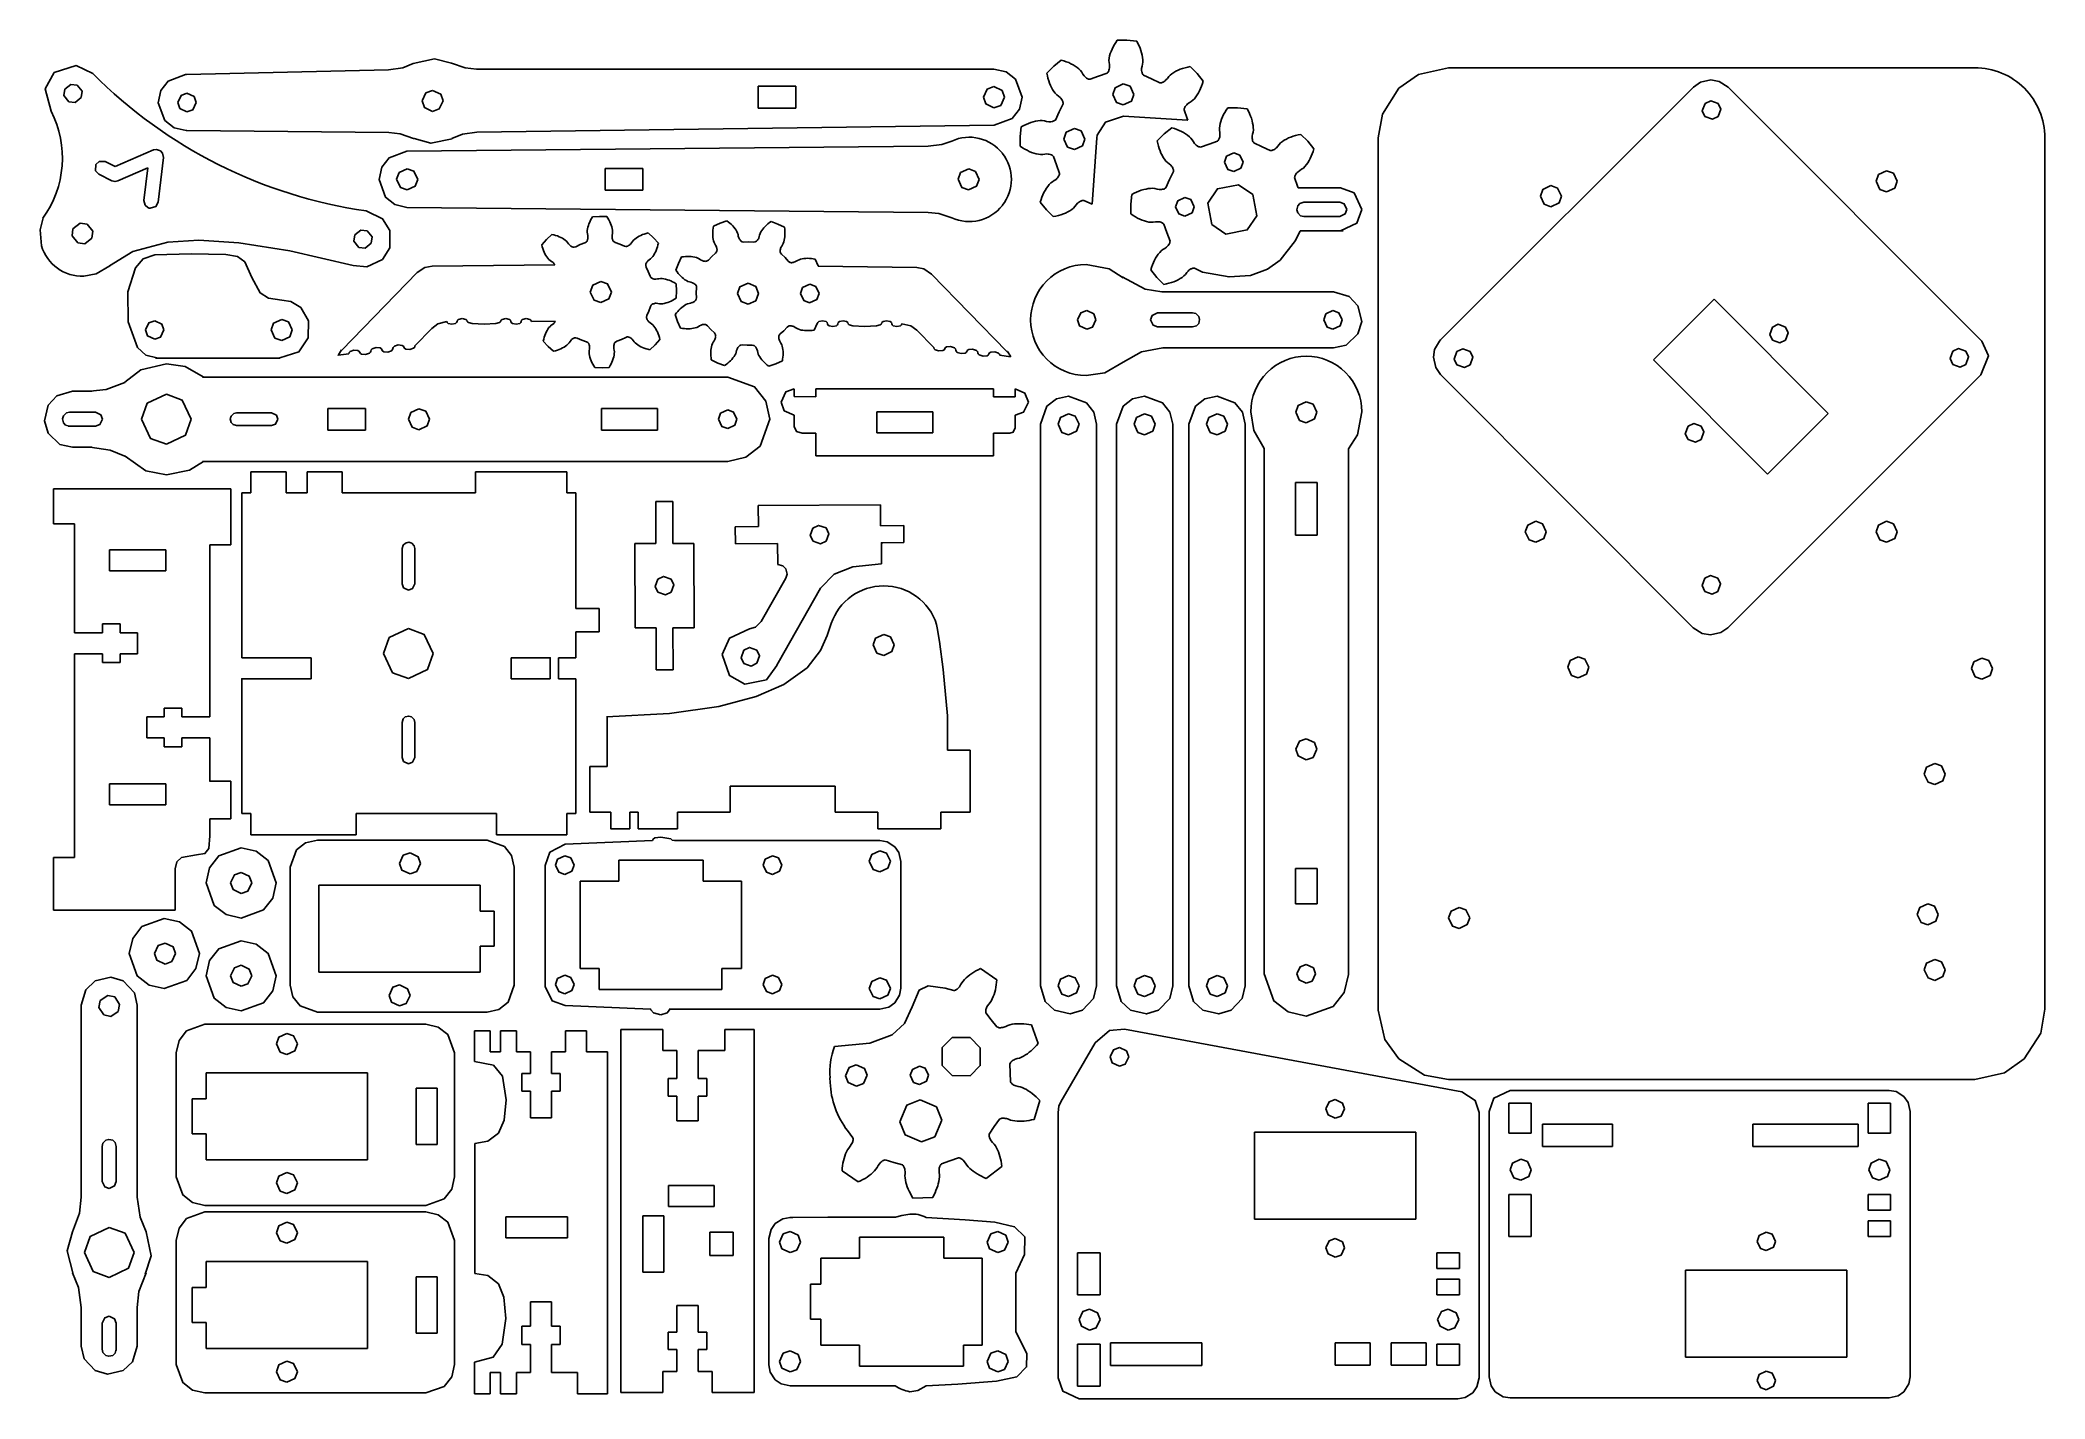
# Model space of a CAD drawing. Header units: millimetres. Extents: x 8 to 293, y 5 to 198.
import ezdxf

# ---------------------------------------------------------------- set-up
doc = ezdxf.new("R2010")
doc.units = ezdxf.units.MM

msp = doc.modelspace()

# ---------------------------------------------------------------- linework, layer by layer
at = {"color": 7, "linetype": 'Continuous'}
for p, q in [((160.4, 197.04), (160.55, 197.36)), ((160.55, 197.36), (160.73, 197.68)), ((160.73, 197.68), (160.92, 198)), ((160.92, 198), (161.14, 198.32)), ((161.14, 198.32), (162.53, 198.32)), ((162.53, 198.32), (163.91, 198.18)), ((163.91, 198.18), (164.09, 197.84)), ((164.09, 197.84), (164.25, 197.5)), ((164.25, 197.5), (164.39, 197.16)), ((164.39, 197.16), (164.51, 196.83)), ((151.1, 193.62), (152.09, 194.6)), ((152.09, 194.6), (153.16, 195.48)), ((153.16, 195.48), (153.53, 195.37)), ((153.53, 195.37), (153.88, 195.24)), ((153.88, 195.24), (154.22, 195.11)), ((154.22, 195.11), (154.54, 194.95)), ((154.54, 194.95), (154.85, 194.79)), ((154.85, 194.79), (155.14, 194.61)), ((155.14, 194.61), (155.42, 194.42)), ((155.42, 194.42), (155.67, 194.21)), ((159.96, 195.44), (159.99, 195.75)), ((159.97, 195.13), (159.96, 195.44)), ((160.02, 194.83), (159.97, 195.13)), ((159.99, 195.75), (160.06, 196.07)), ((160, 194.2), (160.02, 194.36)), ((160.03, 194.52), (160.02, 194.83)), ((160.02, 194.36), (160.03, 194.52)), ((160.06, 196.07), (160.15, 196.39)), ((160.15, 196.39), (160.26, 196.71)), ((160.26, 196.71), (160.4, 197.04)), ((164.51, 196.83), (164.61, 196.49)), ((164.61, 196.49), (164.69, 196.16)), ((164.67, 194.59), (164.62, 194.28)), ((164.62, 194.28), (164.62, 194.13)), ((164.75, 194.89), (164.67, 194.59)), ((164.69, 196.16), (164.75, 195.83)), ((164.75, 195.83), (164.78, 195.51)), ((164.79, 195.19), (164.75, 194.89)), ((164.78, 195.51), (164.79, 195.19)), ((170.46, 194.28), (170.81, 194.38)), ((170.81, 194.38), (171.18, 194.47)), ((171.18, 194.47), (171.55, 194.54)), ((171.55, 194.54), (172.53, 193.56)), ((28.38, 193.43), (28.48, 193.43)), ((28.48, 193.43), (57.29, 194.08)), ((69.83, 194.19), (143.57, 194.19)), ((115.36, 191.74), (109.99, 191.74)), ((109.99, 191.74), (109.99, 188.64)), ((115.36, 188.64), (115.36, 191.74)), ((151.18, 193.25), (151.1, 193.62)), ((151.27, 192.88), (151.18, 193.25)), ((151.37, 192.53), (151.27, 192.88)), ((151.49, 192.19), (151.37, 192.53)), ((151.62, 191.87), (151.49, 192.19)), ((151.77, 191.56), (151.62, 191.87)), ((151.93, 191.27), (151.77, 191.56)), ((155.67, 194.21), (155.9, 193.99)), ((155.9, 193.99), (156.08, 193.75)), ((156.08, 193.75), (156.24, 193.48)), ((156.24, 193.48), (156.42, 193.23)), ((156.42, 193.23), (156.53, 193.12)), ((156.53, 193.12), (156.65, 193.01)), ((156.65, 193.01), (156.78, 192.91)), ((156.78, 192.91), (156.85, 192.86)), ((156.85, 192.86), (156.94, 192.82)), ((156.94, 192.82), (157.03, 192.78)), ((157.03, 192.78), (157.14, 192.75)), ((157.14, 192.75), (157.27, 192.74)), ((157.27, 192.74), (158.48, 193.17)), ((158.48, 193.17), (159.69, 193.6)), ((159.69, 193.6), (159.78, 193.69)), ((159.78, 193.69), (159.84, 193.79)), ((159.84, 193.79), (159.89, 193.87)), ((159.89, 193.87), (159.93, 193.96)), ((159.93, 193.96), (159.96, 194.04)), ((159.96, 194.04), (160, 194.2)), ((164.62, 194.13), (164.62, 193.97)), ((164.62, 193.97), (164.65, 193.8)), ((164.65, 193.8), (164.67, 193.72)), ((164.67, 193.72), (164.69, 193.63)), ((164.69, 193.63), (164.73, 193.54)), ((164.73, 193.54), (164.79, 193.44)), ((164.79, 193.44), (164.87, 193.33)), ((164.87, 193.33), (166.03, 192.79)), ((166.03, 192.79), (167.19, 192.23)), ((167.19, 192.23), (167.32, 192.23)), ((167.32, 192.23), (167.43, 192.25)), ((167.43, 192.25), (167.53, 192.28)), ((167.53, 192.28), (167.61, 192.32)), ((167.61, 192.32), (167.69, 192.35)), ((167.69, 192.35), (167.84, 192.44)), ((167.84, 192.44), (167.96, 192.54)), ((167.96, 192.54), (168.08, 192.64)), ((168.08, 192.64), (168.29, 192.87)), ((168.29, 192.87), (168.47, 193.12)), ((168.47, 193.12), (168.68, 193.34)), ((168.68, 193.34), (168.93, 193.54)), ((168.93, 193.54), (169.2, 193.72)), ((169.2, 193.72), (169.49, 193.88)), ((169.49, 193.88), (169.8, 194.03)), ((169.8, 194.03), (170.12, 194.16)), ((170.12, 194.16), (170.46, 194.28)), ((172.53, 193.56), (173.41, 192.49)), ((173.03, 191.43), (172.88, 191.11)), ((173.17, 191.77), (173.03, 191.43)), ((173.3, 192.12), (173.17, 191.77)), ((173.41, 192.49), (173.3, 192.12)), ((243.28, 191.63), (207.22, 155.61)), ((284.22, 155.56), (248.2, 191.63)), ((109.99, 188.64), (115.36, 188.64)), ((152.11, 191), (151.93, 191.27)), ((152.31, 190.75), (152.11, 191)), ((152.53, 190.54), (152.31, 190.75)), ((152.78, 190.36), (152.53, 190.54)), ((153.01, 190.15), (152.78, 190.36)), ((152.86, 188.1), (153.42, 189.26)), ((153.11, 190.04), (153.01, 190.15)), ((153.21, 189.91), (153.11, 190.04)), ((153.3, 189.76), (153.21, 189.91)), ((153.33, 189.68), (153.3, 189.76)), ((153.37, 189.6), (153.33, 189.68)), ((153.4, 189.5), (153.37, 189.6)), ((153.42, 189.39), (153.4, 189.5)), ((153.42, 189.26), (153.42, 189.39)), ((170.71, 188.62), (170.68, 188.51)), ((170.75, 188.71), (170.71, 188.62)), ((170.79, 188.79), (170.75, 188.71)), ((170.84, 188.87), (170.79, 188.79)), ((170.94, 189), (170.84, 188.87)), ((171.05, 189.12), (170.94, 189)), ((171.16, 189.23), (171.05, 189.12)), ((171.41, 189.41), (171.16, 189.23)), ((171.68, 189.57), (171.41, 189.41)), ((171.92, 189.75), (171.68, 189.57)), ((172.14, 189.98), (171.92, 189.75)), ((172.35, 190.23), (172.14, 189.98)), ((172.54, 190.51), (172.35, 190.23)), ((172.72, 190.8), (172.54, 190.51)), ((172.88, 191.11), (172.72, 190.8)), ((176.89, 188.67), (176.67, 188.35)), ((178.27, 188.66), (176.89, 188.67)), ((179.65, 188.53), (178.27, 188.66)), ((143.62, 186.19), (69.88, 185.22)), ((147.33, 184.6), (147.47, 185.98)), ((147.47, 185.98), (147.81, 186.16)), ((147.81, 186.16), (148.15, 186.32)), ((148.15, 186.32), (148.49, 186.46)), ((148.49, 186.46), (148.82, 186.58)), ((148.82, 186.58), (149.16, 186.68)), ((149.16, 186.68), (149.49, 186.76)), ((149.49, 186.76), (149.82, 186.82)), ((149.82, 186.82), (150.14, 186.85)), ((150.14, 186.85), (150.46, 186.86)), ((150.46, 186.86), (150.76, 186.82)), ((150.76, 186.82), (151.06, 186.74)), ((151.06, 186.74), (151.37, 186.69)), ((151.37, 186.69), (151.52, 186.69)), ((151.52, 186.69), (151.68, 186.69)), ((151.68, 186.69), (151.85, 186.72)), ((151.85, 186.72), (151.93, 186.74)), ((151.93, 186.74), (152.02, 186.77)), ((152.02, 186.77), (152.11, 186.8)), ((152.11, 186.8), (152.21, 186.86)), ((152.21, 186.86), (152.32, 186.94)), ((152.32, 186.94), (152.86, 188.1)), ((171.15, 186.92), (162.03, 187.47)), ((168.91, 185.83), (167.84, 184.95)), ((169.28, 185.72), (168.91, 185.83)), ((169.63, 185.59), (169.28, 185.72)), ((170.68, 188.51), (170.67, 188.38)), ((170.67, 188.38), (171.1, 187.17)), ((171.1, 187.17), (171.18, 186.92)), ((171.18, 186.92), (171.15, 186.92)), ((175.74, 186.1), (175.71, 185.79)), ((175.71, 185.79), (175.72, 185.48)), ((175.81, 186.42), (175.74, 186.1)), ((175.9, 186.74), (175.81, 186.42)), ((176.01, 187.06), (175.9, 186.74)), ((176.15, 187.39), (176.01, 187.06)), ((176.3, 187.71), (176.15, 187.39)), ((176.48, 188.03), (176.3, 187.71)), ((176.67, 188.35), (176.48, 188.03)), ((179.83, 188.19), (179.65, 188.53)), ((180, 187.85), (179.83, 188.19)), ((180.14, 187.51), (180, 187.85)), ((180.26, 187.18), (180.14, 187.51)), ((180.36, 186.84), (180.26, 187.18)), ((180.44, 186.51), (180.36, 186.84)), ((180.5, 186.18), (180.44, 186.51)), ((180.53, 185.86), (180.5, 186.18)), ((180.54, 185.54), (180.53, 185.86)), ((28.54, 185.43), (28.44, 185.43)), ((57.35, 185.16), (28.54, 185.43)), ((59.91, 182.49), (134.2, 183.22)), ((60.93, 184.29), (60.87, 184.3)), ((66.32, 184.33), (66.38, 184.26)), ((147.33, 183.21), (147.33, 184.6)), ((147.65, 183), (147.33, 183.21)), ((147.97, 182.8), (147.65, 183)), ((158.21, 184.38), (157.55, 174.93)), ((158.21, 184.38), (158.28, 184.76)), ((167.84, 184.95), (166.85, 183.97)), ((166.85, 183.97), (166.93, 183.6)), ((166.93, 183.6), (167.02, 183.23)), ((167.02, 183.23), (167.12, 182.88)), ((167.12, 182.88), (167.24, 182.54)), ((169.97, 185.46), (169.63, 185.59)), ((170.29, 185.3), (169.97, 185.46)), ((170.6, 185.14), (170.29, 185.3)), ((170.89, 184.96), (170.6, 185.14)), ((171.17, 184.77), (170.89, 184.96)), ((171.42, 184.56), (171.17, 184.77)), ((171.65, 184.34), (171.42, 184.56)), ((171.83, 184.1), (171.65, 184.34)), ((171.99, 183.83), (171.83, 184.1)), ((172.17, 183.58), (171.99, 183.83)), ((172.28, 183.47), (172.17, 183.58)), ((172.39, 183.36), (172.28, 183.47)), ((172.53, 183.26), (172.39, 183.36)), ((172.6, 183.21), (172.53, 183.26)), ((172.69, 183.17), (172.6, 183.21)), ((172.78, 183.13), (172.69, 183.17)), ((172.88, 183.1), (172.78, 183.13)), ((173.02, 183.09), (172.88, 183.1)), ((174.23, 183.52), (173.02, 183.09)), ((175.44, 183.95), (174.23, 183.52)), ((175.53, 184.04), (175.44, 183.95)), ((175.59, 184.13), (175.53, 184.04)), ((175.64, 184.22), (175.59, 184.13)), ((175.68, 184.31), (175.64, 184.22)), ((175.71, 184.39), (175.68, 184.31)), ((175.75, 184.55), (175.71, 184.39)), ((175.72, 185.48), (175.77, 185.18)), ((175.77, 184.71), (175.75, 184.55)), ((175.77, 185.18), (175.78, 184.87)), ((175.78, 184.87), (175.77, 184.71)), ((180.36, 184.48), (180.37, 184.63)), ((180.37, 184.32), (180.36, 184.48)), ((180.37, 184.63), (180.42, 184.94)), ((180.4, 184.15), (180.37, 184.32)), ((180.42, 184.07), (180.4, 184.15)), ((180.42, 184.94), (180.49, 185.23)), ((180.44, 183.98), (180.42, 184.07)), ((180.48, 183.89), (180.44, 183.98)), ((180.54, 183.79), (180.48, 183.89)), ((180.49, 185.23), (180.54, 185.54)), ((180.62, 183.68), (180.54, 183.79)), ((181.78, 183.14), (180.62, 183.68)), ((182.94, 182.58), (181.78, 183.14)), ((183.71, 182.89), (183.59, 182.79)), ((183.83, 182.99), (183.71, 182.89)), ((184.04, 183.22), (183.83, 182.99)), ((184.22, 183.46), (184.04, 183.22)), ((184.43, 183.69), (184.22, 183.46)), ((184.68, 183.89), (184.43, 183.69)), ((184.95, 184.07), (184.68, 183.89)), ((185.24, 184.23), (184.95, 184.07)), ((185.55, 184.38), (185.24, 184.23)), ((185.87, 184.51), (185.55, 184.38)), ((186.21, 184.63), (185.87, 184.51)), ((186.56, 184.73), (186.21, 184.63)), ((186.93, 184.82), (186.56, 184.73)), ((187.3, 184.89), (186.93, 184.82)), ((188.28, 183.91), (187.3, 184.89)), ((189.16, 182.84), (188.28, 183.91)), ((198.34, 184.39), (198.34, 60.29)), ((18.34, 180.32), (16.93, 181.03)), ((23.79, 182.67), (18.34, 180.32)), ((18.71, 178.27), (22.97, 180.11)), ((22.97, 180.11), (22.44, 175.49)), ((24.46, 175.26), (25.2, 181.62)), ((93.54, 180.04), (88.16, 180.04)), ((88.16, 180.04), (88.16, 176.94)), ((93.54, 176.94), (93.54, 180.04)), ((148.29, 182.63), (147.97, 182.8)), ((148.61, 182.47), (148.29, 182.63)), ((148.94, 182.33), (148.61, 182.47)), ((149.26, 182.22), (148.94, 182.33)), ((149.58, 182.13), (149.26, 182.22)), ((149.9, 182.06), (149.58, 182.13)), ((150.21, 182.03), (149.9, 182.06)), ((150.52, 182.04), (150.21, 182.03)), ((150.82, 182.09), (150.52, 182.04)), ((151.13, 182.1), (150.82, 182.09)), ((151.29, 182.09), (151.13, 182.1)), ((151.45, 182.07), (151.29, 182.09)), ((151.61, 182.03), (151.45, 182.07)), ((151.69, 182), (151.61, 182.03)), ((151.78, 181.96), (151.69, 182)), ((151.86, 181.91), (151.78, 181.96)), ((151.96, 181.85), (151.86, 181.91)), ((152.05, 181.76), (151.96, 181.85)), ((152.48, 180.55), (152.05, 181.76)), ((152.91, 179.34), (152.48, 180.55)), ((167.24, 182.54), (167.37, 182.22)), ((167.37, 182.22), (167.52, 181.91)), ((167.52, 181.91), (167.68, 181.62)), ((167.68, 181.62), (167.86, 181.35)), ((167.86, 181.35), (168.06, 181.1)), ((168.06, 181.1), (168.28, 180.89)), ((168.28, 180.89), (168.53, 180.71)), ((168.53, 180.71), (168.76, 180.5)), ((168.76, 180.5), (168.86, 180.38)), ((168.86, 180.38), (168.96, 180.26)), ((168.96, 180.26), (169.05, 180.11)), ((169.05, 180.11), (169.08, 180.03)), ((169.08, 180.03), (169.12, 179.95)), ((183.07, 182.58), (182.94, 182.58)), ((183.18, 182.6), (183.07, 182.58)), ((183.28, 182.63), (183.18, 182.6)), ((183.36, 182.67), (183.28, 182.63)), ((183.44, 182.7), (183.36, 182.67)), ((183.59, 182.79), (183.44, 182.7)), ((187.42, 179.92), (187.67, 180.1)), ((187.67, 180.1), (187.89, 180.33)), ((187.89, 180.33), (188.1, 180.58)), ((188.1, 180.58), (188.29, 180.85)), ((188.29, 180.85), (188.47, 181.15)), ((188.47, 181.15), (188.63, 181.45)), ((188.63, 181.45), (188.78, 181.78)), ((188.78, 181.78), (188.92, 182.12)), ((188.92, 182.12), (189.05, 182.47)), ((189.05, 182.47), (189.16, 182.84)), ((16.02, 179.21), (17.85, 178.29)), ((150.86, 176.92), (151.04, 177.22)), ((151.04, 177.22), (151.23, 177.49)), ((151.23, 177.49), (151.44, 177.74)), ((151.44, 177.74), (151.66, 177.97)), ((151.66, 177.97), (151.9, 178.15)), ((151.9, 178.15), (152.17, 178.31)), ((152.17, 178.31), (152.42, 178.49)), ((152.42, 178.49), (152.53, 178.6)), ((152.53, 178.6), (152.64, 178.72)), ((152.64, 178.72), (152.74, 178.85)), ((152.74, 178.85), (152.79, 178.93)), ((152.79, 178.93), (152.83, 179.01)), ((152.83, 179.01), (152.87, 179.1)), ((152.87, 179.1), (152.9, 179.21)), ((152.9, 179.21), (152.91, 179.34)), ((165.57, 177.17), (165.24, 177.11)), ((165.89, 177.2), (165.57, 177.17)), ((166.21, 177.21), (165.89, 177.2)), ((166.51, 177.17), (166.21, 177.21)), ((166.81, 177.09), (166.51, 177.17)), ((167.86, 177.15), (167.77, 177.11)), ((167.96, 177.21), (167.86, 177.15)), ((168.07, 177.29), (167.96, 177.21)), ((168.61, 178.45), (168.07, 177.29)), ((169.17, 179.61), (168.61, 178.45)), ((169.12, 179.95), (169.15, 179.85)), ((169.15, 179.85), (169.16, 179.74)), ((169.16, 179.74), (169.17, 179.61)), ((186.41, 178.73), (186.43, 178.86)), ((186.85, 177.52), (186.41, 178.73)), ((186.43, 178.86), (186.46, 178.97)), ((186.46, 178.97), (186.5, 179.06)), ((186.5, 179.06), (186.54, 179.14)), ((186.54, 179.14), (186.59, 179.22)), ((186.59, 179.22), (186.69, 179.35)), ((186.69, 179.35), (186.8, 179.47)), ((186.8, 179.47), (186.91, 179.58)), ((186.93, 177.27), (186.85, 177.52)), ((186.91, 179.58), (187.16, 179.76)), ((192.94, 177.27), (186.93, 177.27)), ((187.16, 179.76), (187.42, 179.92)), ((134.2, 173.76), (59.91, 174.49)), ((88.16, 176.94), (93.54, 176.94)), ((150.17, 175.23), (150.28, 175.6)), ((151.05, 174.16), (150.17, 175.23)), ((150.28, 175.6), (150.41, 175.95)), ((150.41, 175.95), (150.54, 176.29)), ((150.54, 176.29), (150.7, 176.61)), ((150.7, 176.61), (150.86, 176.92)), ((154.9, 174.38), (154.65, 174.18)), ((155.11, 174.6), (154.9, 174.38)), ((155.29, 174.85), (155.11, 174.6)), ((155.5, 175.08), (155.29, 174.85)), ((155.61, 175.18), (155.5, 175.08)), ((155.74, 175.28), (155.61, 175.18)), ((155.89, 175.37), (155.74, 175.28)), ((155.97, 175.4), (155.89, 175.37)), ((156.05, 175.44), (155.97, 175.4)), ((156.15, 175.47), (156.05, 175.44)), ((156.26, 175.49), (156.15, 175.47)), ((156.39, 175.49), (156.26, 175.49)), ((157.55, 174.93), (156.39, 175.49)), ((163.22, 176.33), (163.08, 174.95)), ((163.08, 174.95), (163.08, 173.56)), ((163.56, 176.51), (163.22, 176.33)), ((163.9, 176.67), (163.56, 176.51)), ((164.23, 176.81), (163.9, 176.67)), ((164.57, 176.93), (164.23, 176.81)), ((164.91, 177.03), (164.57, 176.93)), ((165.24, 177.11), (164.91, 177.03)), ((167.11, 177.04), (166.81, 177.09)), ((167.27, 177.04), (167.11, 177.04)), ((167.43, 177.04), (167.27, 177.04)), ((167.6, 177.07), (167.43, 177.04)), ((167.68, 177.09), (167.6, 177.07)), ((167.77, 177.11), (167.68, 177.09)), ((192.84, 175.23), (187.74, 175.23)), ((8.06, 172.99), (8.04, 172.95)), ((54.1, 174), (54.22, 173.94)), ((85.66, 171.42), (85.71, 171.67)), ((85.71, 171.67), (85.78, 171.91)), ((85.78, 171.91), (85.86, 172.16)), ((85.86, 172.16), (85.96, 172.41)), ((85.96, 172.41), (86.07, 172.66)), ((86.07, 172.66), (86.2, 172.9)), ((86.2, 172.9), (86.35, 173.15)), ((86.35, 173.15), (87.38, 173.22)), ((87.38, 173.22), (88.41, 173.18)), ((88.41, 173.18), (88.56, 172.94)), ((88.56, 172.94), (88.7, 172.7)), ((88.7, 172.7), (88.82, 172.45)), ((88.82, 172.45), (88.93, 172.21)), ((88.93, 172.21), (89.02, 171.96)), ((89.02, 171.96), (89.1, 171.72)), ((89.1, 171.72), (89.15, 171.48)), ((89.15, 171.48), (89.19, 171.24)), ((103.55, 171.54), (103.51, 171.27)), ((103.59, 171.82), (103.55, 171.54)), ((104.54, 172.25), (103.59, 171.82)), ((105.51, 172.58), (104.54, 172.25)), ((105.74, 172.41), (105.51, 172.58)), ((105.95, 172.23), (105.74, 172.41)), ((106.15, 172.05), (105.95, 172.23)), ((106.34, 171.86), (106.15, 172.05)), ((106.51, 171.66), (106.34, 171.86)), ((106.67, 171.46), (106.51, 171.66)), ((106.81, 171.25), (106.67, 171.46)), ((110.79, 171.59), (110.63, 171.4)), ((110.97, 171.78), (110.79, 171.59)), ((111.16, 171.97), (110.97, 171.78)), ((111.37, 172.15), (111.16, 171.97)), ((111.59, 172.32), (111.37, 172.15)), ((111.82, 172.49), (111.59, 172.32)), ((112.79, 172.12), (111.82, 172.49)), ((113.72, 171.67), (112.79, 172.12)), ((113.75, 171.38), (113.72, 171.67)), ((152.03, 173.18), (151.05, 174.16)), ((152.4, 173.25), (152.03, 173.18)), ((152.77, 173.34), (152.4, 173.25)), ((153.12, 173.44), (152.77, 173.34)), ((153.46, 173.56), (153.12, 173.44)), ((153.78, 173.69), (153.46, 173.56)), ((154.09, 173.84), (153.78, 173.69)), ((154.38, 174), (154.09, 173.84)), ((154.65, 174.18), (154.38, 174)), ((163.08, 173.56), (163.4, 173.34)), ((163.4, 173.34), (163.72, 173.15)), ((163.72, 173.15), (164.04, 172.97)), ((164.04, 172.97), (164.36, 172.82)), ((164.36, 172.82), (164.69, 172.68)), ((164.69, 172.68), (165.01, 172.57)), ((165.01, 172.57), (165.33, 172.48)), ((165.33, 172.48), (165.65, 172.41)), ((165.65, 172.41), (165.96, 172.38)), ((165.96, 172.38), (166.27, 172.39)), ((166.27, 172.39), (166.57, 172.44)), ((166.57, 172.44), (166.88, 172.45)), ((166.88, 172.45), (167.04, 172.44)), ((167.04, 172.44), (167.2, 172.42)), ((167.2, 172.42), (167.36, 172.38)), ((167.36, 172.38), (167.44, 172.35)), ((167.44, 172.35), (167.53, 172.31)), ((167.53, 172.31), (167.61, 172.26)), ((167.61, 172.26), (167.7, 172.2)), ((167.7, 172.2), (167.8, 172.11)), ((167.8, 172.11), (168.23, 170.9)), ((187.74, 173.19), (192.84, 173.19)), ((79.12, 169.16), (79.8, 169.94)), ((79.19, 168.89), (79.12, 169.16)), ((79.28, 168.62), (79.19, 168.89)), ((79.37, 168.36), (79.28, 168.62)), ((79.8, 169.94), (80.55, 170.64)), ((80.55, 170.64), (80.83, 170.58)), ((80.83, 170.58), (81.1, 170.5)), ((81.1, 170.5), (81.36, 170.42)), ((81.36, 170.42), (81.61, 170.32)), ((81.61, 170.32), (81.85, 170.21)), ((81.85, 170.21), (82.07, 170.1)), ((82.07, 170.1), (82.29, 169.97)), ((82.29, 169.97), (82.48, 169.83)), ((82.48, 169.83), (82.66, 169.67)), ((82.66, 169.67), (82.81, 169.5)), ((82.81, 169.5), (82.94, 169.31)), ((82.94, 169.31), (83.1, 169.14)), ((83.1, 169.14), (83.18, 169.06)), ((83.18, 169.06), (83.28, 168.99)), ((83.28, 168.99), (83.39, 168.92)), ((83.39, 168.92), (83.45, 168.89)), ((83.45, 168.89), (83.51, 168.86)), ((83.51, 168.86), (83.58, 168.84)), ((83.58, 168.84), (83.67, 168.83)), ((83.67, 168.83), (83.77, 168.82)), ((83.77, 168.82), (83.99, 168.88)), ((83.99, 168.88), (84.62, 169.19)), ((84.62, 169.19), (85.28, 169.44)), ((85.28, 169.44), (85.48, 169.56)), ((85.48, 169.56), (85.54, 169.64)), ((85.54, 169.64), (85.59, 169.71)), ((85.59, 169.71), (85.62, 169.78)), ((85.61, 170.95), (85.62, 171.18)), ((85.63, 170.72), (85.61, 170.95)), ((85.62, 171.18), (85.66, 171.42)), ((85.62, 169.78), (85.65, 169.84)), ((85.68, 170.5), (85.63, 170.72)), ((85.65, 169.84), (85.66, 169.91)), ((85.66, 169.91), (85.69, 170.03)), ((85.7, 170.27), (85.68, 170.5)), ((85.69, 170.03), (85.7, 170.15)), ((85.7, 170.15), (85.7, 170.27)), ((89.16, 170.55), (89.14, 170.32)), ((89.14, 170.32), (89.15, 170.2)), ((89.15, 170.2), (89.16, 170.08)), ((89.2, 170.78), (89.16, 170.55)), ((89.16, 170.08), (89.19, 169.96)), ((89.19, 171.24), (89.21, 171)), ((89.19, 169.96), (89.21, 169.9)), ((89.21, 171), (89.2, 170.78)), ((89.21, 169.9), (89.24, 169.83)), ((89.24, 169.83), (89.28, 169.77)), ((89.28, 169.77), (89.32, 169.7)), ((89.32, 169.7), (89.39, 169.62)), ((89.39, 169.62), (89.59, 169.51)), ((89.59, 169.51), (90.26, 169.28)), ((90.26, 169.28), (90.9, 168.99)), ((90.9, 168.99), (91.12, 168.94)), ((91.12, 168.94), (91.22, 168.94)), ((91.22, 168.94), (91.31, 168.96)), ((91.31, 168.96), (91.38, 168.99)), ((91.38, 168.99), (91.44, 169.02)), ((91.44, 169.02), (91.5, 169.05)), ((91.5, 169.05), (91.61, 169.12)), ((91.61, 169.12), (91.7, 169.19)), ((91.7, 169.19), (91.78, 169.28)), ((91.78, 169.28), (91.93, 169.45)), ((91.93, 169.45), (92.05, 169.64)), ((92.05, 169.64), (92.2, 169.82)), ((92.2, 169.82), (92.37, 169.98)), ((92.37, 169.98), (92.57, 170.13)), ((92.57, 170.13), (92.78, 170.26)), ((92.78, 170.26), (93, 170.39)), ((93, 170.39), (93.23, 170.5)), ((93.23, 170.5), (93.48, 170.61)), ((93.48, 170.61), (93.73, 170.7)), ((93.73, 170.7), (94, 170.79)), ((94, 170.79), (94.28, 170.86)), ((94.28, 170.86), (95.05, 170.18)), ((95.05, 170.18), (95.76, 169.42)), ((95.53, 168.62), (95.44, 168.37)), ((95.62, 168.88), (95.53, 168.62)), ((95.69, 169.15), (95.62, 168.88)), ((95.76, 169.42), (95.69, 169.15)), ((103.51, 171.27), (103.49, 170.99)), ((103.49, 170.99), (103.49, 170.73)), ((103.49, 170.73), (103.5, 170.47)), ((103.5, 170.47), (103.52, 170.21)), ((103.52, 170.21), (103.56, 169.97)), ((103.56, 169.97), (103.61, 169.73)), ((103.61, 169.73), (103.68, 169.51)), ((103.68, 169.51), (103.79, 169.3)), ((103.79, 169.3), (103.91, 169.11)), ((103.91, 169.11), (104.01, 168.9)), ((104.01, 168.9), (104.05, 168.79)), ((104.05, 168.79), (104.08, 168.67)), ((104.08, 168.67), (104.1, 168.55)), ((106.93, 171.05), (106.81, 171.25)), ((107.03, 170.83), (106.93, 171.05)), ((107.1, 170.61), (107.03, 170.83)), ((107.14, 170.39), (107.1, 170.61)), ((107.21, 170.17), (107.14, 170.39)), ((107.26, 170.06), (107.21, 170.17)), ((107.31, 169.95), (107.26, 170.06)), ((107.38, 169.85), (107.31, 169.95)), ((107.43, 169.8), (107.38, 169.85)), ((107.47, 169.75), (107.43, 169.8)), ((107.53, 169.7), (107.47, 169.75)), ((107.6, 169.65), (107.53, 169.7)), ((107.69, 169.6), (107.6, 169.65)), ((107.92, 169.56), (107.69, 169.6)), ((108.62, 169.59), (107.92, 169.56)), ((109.33, 169.54), (108.62, 169.59)), ((109.55, 169.57), (109.33, 169.54)), ((109.64, 169.62), (109.55, 169.57)), ((109.71, 169.66), (109.64, 169.62)), ((109.77, 169.71), (109.71, 169.66)), ((109.82, 169.76), (109.77, 169.71)), ((109.87, 169.81), (109.82, 169.76)), ((109.94, 169.91), (109.87, 169.81)), ((110, 170.02), (109.94, 169.91)), ((110.05, 170.12), (110, 170.02)), ((110.12, 170.34), (110.05, 170.12)), ((110.17, 170.56), (110.12, 170.34)), ((110.25, 170.78), (110.17, 170.56)), ((110.35, 170.99), (110.25, 170.78)), ((110.48, 171.2), (110.35, 170.99)), ((110.63, 171.4), (110.48, 171.2)), ((113.13, 168.53), (113.16, 168.65)), ((113.16, 168.65), (113.21, 168.76)), ((113.21, 168.76), (113.32, 168.96)), ((113.32, 168.96), (113.44, 169.15)), ((113.44, 169.15), (113.55, 169.35)), ((113.55, 169.35), (113.63, 169.57)), ((113.63, 169.57), (113.69, 169.81)), ((113.69, 169.81), (113.74, 170.05)), ((113.74, 170.05), (113.77, 170.3)), ((113.78, 171.1), (113.75, 171.38)), ((113.77, 170.3), (113.79, 170.57)), ((113.79, 170.83), (113.78, 171.1)), ((113.79, 170.57), (113.79, 170.83)), ((167.92, 168.66), (167.65, 168.5)), ((168.17, 168.84), (167.92, 168.66)), ((168.28, 168.95), (168.17, 168.84)), ((168.23, 170.9), (168.66, 169.69)), ((168.39, 169.07), (168.28, 168.95)), ((168.49, 169.2), (168.39, 169.07)), ((168.54, 169.27), (168.49, 169.2)), ((168.58, 169.36), (168.54, 169.27)), ((168.62, 169.45), (168.58, 169.36)), ((168.65, 169.55), (168.62, 169.45)), ((168.66, 169.69), (168.65, 169.55)), ((187.22, 171.15), (193.32, 171.15)), ((193.32, 171.15), (192.94, 171.15)), ((17.52, 166.15), (17.55, 166.17)), ((63.49, 166.14), (80.98, 166.32)), ((79.47, 168.12), (79.37, 168.36)), ((79.59, 167.88), (79.47, 168.12)), ((79.71, 167.66), (79.59, 167.88)), ((79.85, 167.45), (79.71, 167.66)), ((80, 167.26), (79.85, 167.45)), ((80.16, 167.08), (80, 167.26)), ((80.33, 166.94), (80.16, 167.08)), ((80.52, 166.81), (80.33, 166.94)), ((80.7, 166.67), (80.52, 166.81)), ((80.78, 166.58), (80.7, 166.67)), ((80.86, 166.49), (80.78, 166.58)), ((80.93, 166.39), (80.86, 166.49)), ((80.96, 166.33), (80.93, 166.39)), ((80.98, 166.32), (80.96, 166.33)), ((93.96, 166.4), (93.94, 166.31)), ((93.94, 166.31), (93.94, 166.21)), ((93.94, 166.21), (94, 165.99)), ((93.98, 166.47), (93.96, 166.4)), ((94.01, 166.53), (93.98, 166.47)), ((94, 165.99), (94.31, 165.36)), ((94.04, 166.59), (94.01, 166.53)), ((94.1, 166.7), (94.04, 166.59)), ((94.18, 166.79), (94.1, 166.7)), ((94.25, 166.88), (94.18, 166.79)), ((94.43, 167.03), (94.25, 166.88)), ((94.61, 167.16), (94.43, 167.03)), ((94.79, 167.31), (94.61, 167.16)), ((94.94, 167.49), (94.79, 167.31)), ((95.08, 167.69), (94.94, 167.49)), ((95.21, 167.91), (95.08, 167.69)), ((95.33, 168.13), (95.21, 167.91)), ((95.44, 168.37), (95.33, 168.13)), ((98.61, 166.51), (98.24, 165.54)), ((99.06, 167.43), (98.61, 166.51)), ((99.35, 167.47), (99.06, 167.43)), ((99.62, 167.5), (99.35, 167.47)), ((99.9, 167.51), (99.62, 167.5)), ((100.16, 167.5), (99.9, 167.51)), ((100.42, 167.49), (100.16, 167.5)), ((100.68, 167.46), (100.42, 167.49)), ((100.92, 167.41), (100.68, 167.46)), ((101.16, 167.35), (100.92, 167.41)), ((101.38, 167.27), (101.16, 167.35)), ((101.58, 167.16), (101.38, 167.27)), ((101.77, 167.03), (101.58, 167.16)), ((101.97, 166.92), (101.77, 167.03)), ((102.08, 166.88), (101.97, 166.92)), ((102.2, 166.85), (102.08, 166.88)), ((102.32, 166.82), (102.2, 166.85)), ((102.39, 166.82), (102.32, 166.82)), ((102.46, 166.81), (102.39, 166.82)), ((102.53, 166.82), (102.46, 166.81)), ((102.61, 166.83), (102.53, 166.82)), ((102.71, 166.86), (102.61, 166.83)), ((102.9, 167), (102.71, 166.86)), ((103.38, 167.51), (102.9, 167)), ((103.91, 167.98), (103.38, 167.51)), ((104.05, 168.16), (103.91, 167.98)), ((104.08, 168.26), (104.05, 168.16)), ((104.1, 168.34), (104.08, 168.26)), ((104.1, 168.55), (104.11, 168.48)), ((104.11, 168.41), (104.1, 168.34)), ((104.11, 168.48), (104.11, 168.41)), ((113.1, 168.34), (113.11, 168.41)), ((113.1, 168.27), (113.1, 168.34)), ((113.1, 168.2), (113.1, 168.27)), ((113.11, 168.11), (113.1, 168.2)), ((113.11, 168.41), (113.13, 168.53)), ((113.15, 168.02), (113.11, 168.11)), ((113.28, 167.83), (113.15, 168.02)), ((113.8, 167.35), (113.28, 167.83)), ((114.26, 166.82), (113.8, 167.35)), ((114.44, 166.68), (114.26, 166.82)), ((114.54, 166.64), (114.44, 166.68)), ((114.62, 166.63), (114.54, 166.64)), ((114.7, 166.62), (114.62, 166.63)), ((114.77, 166.62), (114.7, 166.62)), ((114.83, 166.63), (114.77, 166.62)), ((114.96, 166.65), (114.83, 166.63)), ((115.07, 166.68), (114.96, 166.65)), ((115.18, 166.72), (115.07, 166.68)), ((115.39, 166.82), (115.18, 166.72)), ((115.58, 166.94), (115.39, 166.82)), ((115.79, 167.04), (115.58, 166.94)), ((116.01, 167.12), (115.79, 167.04)), ((116.25, 167.17), (116.01, 167.12)), ((116.5, 167.21), (116.25, 167.17)), ((116.75, 167.23), (116.5, 167.21)), ((117.01, 167.24), (116.75, 167.23)), ((117.28, 167.23), (117.01, 167.24)), ((117.55, 167.21), (117.28, 167.23)), ((117.83, 167.18), (117.55, 167.21)), ((118.11, 167.13), (117.83, 167.18)), ((118.53, 166.19), (118.11, 167.13)), ((118.53, 166.1), (118.53, 166.19)), ((132.56, 165.91), (118.53, 166.1)), ((166.03, 165.95), (165.92, 165.58)), ((166.15, 166.3), (166.03, 165.95)), ((166.29, 166.64), (166.15, 166.3)), ((166.45, 166.96), (166.29, 166.64)), ((166.61, 167.27), (166.45, 166.96)), ((166.79, 167.56), (166.61, 167.27)), ((166.98, 167.84), (166.79, 167.56)), ((167.19, 168.09), (166.98, 167.84)), ((167.41, 168.32), (167.19, 168.09)), ((167.65, 168.5), (167.41, 168.32)), ((171.49, 165.63), (171.64, 165.72)), ((171.64, 165.72), (171.72, 165.75)), ((171.72, 165.75), (171.8, 165.79)), ((171.8, 165.79), (171.9, 165.82)), ((171.9, 165.82), (172.01, 165.84)), ((172.01, 165.84), (172.14, 165.84)), ((50.62, 154.18), (61.38, 165.22)), ((61.38, 165.22), (61.39, 165.22)), ((94.31, 165.36), (94.56, 164.7)), ((94.56, 164.7), (94.67, 164.5)), ((94.67, 164.5), (94.75, 164.44)), ((94.75, 164.44), (94.82, 164.39)), ((94.82, 164.39), (94.89, 164.36)), ((94.89, 164.36), (94.96, 164.33)), ((94.96, 164.33), (95.02, 164.31)), ((95.02, 164.31), (95.14, 164.29)), ((95.14, 164.29), (95.26, 164.28)), ((95.26, 164.28), (95.38, 164.28)), ((95.38, 164.28), (95.61, 164.3)), ((95.61, 164.3), (95.83, 164.34)), ((95.83, 164.34), (96.06, 164.37)), ((96.06, 164.37), (96.3, 164.36)), ((96.3, 164.36), (96.54, 164.32)), ((96.54, 164.32), (96.78, 164.27)), ((96.78, 164.27), (97.03, 164.2)), ((97.03, 164.2), (97.27, 164.12)), ((97.27, 164.12), (97.52, 164.02)), ((97.52, 164.02), (97.77, 163.9)), ((97.77, 163.9), (98.02, 163.78)), ((98.02, 163.78), (98.27, 163.63)), ((98.24, 165.54), (98.41, 165.31)), ((98.27, 163.63), (98.33, 162.6)), ((98.41, 165.31), (98.58, 165.09)), ((98.58, 165.09), (98.76, 164.88)), ((98.76, 164.88), (98.94, 164.69)), ((98.94, 164.69), (99.14, 164.51)), ((99.14, 164.51), (99.33, 164.35)), ((99.33, 164.35), (99.53, 164.2)), ((99.53, 164.2), (99.74, 164.07)), ((99.74, 164.07), (99.95, 163.96)), ((99.95, 163.96), (100.16, 163.89)), ((100.16, 163.89), (100.39, 163.84)), ((100.39, 163.84), (100.61, 163.77)), ((100.61, 163.77), (100.71, 163.72)), ((100.71, 163.72), (100.82, 163.66)), ((100.82, 163.66), (100.92, 163.58)), ((100.92, 163.58), (100.97, 163.54)), ((100.97, 163.54), (101.02, 163.49)), ((101.02, 163.49), (101.07, 163.43)), ((101.07, 163.43), (101.11, 163.36)), ((101.11, 163.36), (101.16, 163.27)), ((101.19, 163.04), (101.14, 162.34)), ((101.16, 163.27), (101.19, 163.04)), ((145.43, 153.96), (134.67, 165)), ((134.67, 165), (134.67, 165)), ((161.97, 164.48), (161.84, 164.59)), ((165.92, 165.58), (166.8, 164.51)), ((166.8, 164.51), (167.78, 163.52)), ((167.78, 163.52), (168.15, 163.6)), ((168.15, 163.6), (168.51, 163.69)), ((168.51, 163.69), (168.87, 163.79)), ((168.87, 163.79), (169.2, 163.91)), ((169.2, 163.91), (169.53, 164.04)), ((169.53, 164.04), (169.84, 164.19)), ((169.84, 164.19), (170.13, 164.35)), ((170.13, 164.35), (170.4, 164.53)), ((170.4, 164.53), (170.65, 164.73)), ((170.65, 164.73), (170.86, 164.95)), ((170.86, 164.95), (171.04, 165.2)), ((171.04, 165.2), (171.25, 165.43)), ((171.25, 165.43), (171.36, 165.53)), ((171.36, 165.53), (171.49, 165.63)), ((94.62, 160.39), (94.39, 159.72)), ((94.74, 160.59), (94.62, 160.39)), ((94.81, 160.65), (94.74, 160.59)), ((94.88, 160.7), (94.81, 160.65)), ((94.95, 160.74), (94.88, 160.7)), ((95.01, 160.76), (94.95, 160.74)), ((95.08, 160.78), (95.01, 160.76)), ((95.2, 160.81), (95.08, 160.78)), ((95.32, 160.83), (95.2, 160.81)), ((95.44, 160.83), (95.32, 160.83)), ((95.67, 160.82), (95.44, 160.83)), ((95.89, 160.78), (95.67, 160.82)), ((96.12, 160.76), (95.89, 160.78)), ((96.36, 160.78), (96.12, 160.76)), ((96.59, 160.82), (96.36, 160.78)), ((96.84, 160.88), (96.59, 160.82)), ((97.08, 160.96), (96.84, 160.88)), ((97.32, 161.05), (97.08, 160.96)), ((97.57, 161.16), (97.32, 161.05)), ((97.81, 161.28), (97.57, 161.16)), ((98.06, 161.42), (97.81, 161.28)), ((98.3, 161.57), (98.06, 161.42)), ((98.33, 162.6), (98.3, 161.57)), ((98.87, 160.06), (98.68, 159.87)), ((99.07, 160.23), (98.87, 160.06)), ((99.27, 160.39), (99.07, 160.23)), ((99.47, 160.53), (99.27, 160.39)), ((99.68, 160.65), (99.47, 160.53)), ((99.9, 160.75), (99.68, 160.65)), ((100.12, 160.82), (99.9, 160.75)), ((100.34, 160.86), (100.12, 160.82)), ((100.56, 160.93), (100.34, 160.86)), ((100.67, 160.97), (100.56, 160.93)), ((100.78, 161.03), (100.67, 160.97)), ((100.88, 161.1), (100.78, 161.03)), ((100.93, 161.14), (100.88, 161.1)), ((100.98, 161.19), (100.93, 161.14)), ((101.03, 161.25), (100.98, 161.19)), ((101.08, 161.32), (101.03, 161.25)), ((101.13, 161.41), (101.08, 161.32)), ((101.16, 161.63), (101.13, 161.41)), ((101.14, 162.34), (101.16, 161.63)), ((167.48, 162.47), (191.98, 162.47)), ((237.55, 152.78), (246.19, 161.4)), ((246.19, 161.4), (262.44, 145.13)), ((63.48, 157.24), (61.06, 154.76)), ((81.02, 158.31), (77.65, 158.26)), ((79.88, 156.96), (80.01, 157.17)), ((80.01, 157.17), (80.15, 157.37)), ((80.15, 157.37), (80.31, 157.55)), ((80.31, 157.55), (80.48, 157.7)), ((80.48, 157.7), (80.67, 157.83)), ((80.67, 157.83), (80.84, 157.98)), ((80.84, 157.98), (80.92, 158.07)), ((80.92, 158.07), (80.99, 158.16)), ((80.99, 158.16), (81.06, 158.27)), ((81.06, 158.27), (81.02, 158.31)), ((94.1, 159.08), (94.05, 158.86)), ((94.05, 158.86), (94.06, 158.75)), ((94.06, 158.75), (94.08, 158.67)), ((94.08, 158.67), (94.1, 158.6)), ((94.39, 159.72), (94.1, 159.08)), ((94.1, 158.6), (94.13, 158.54)), ((94.13, 158.54), (94.16, 158.48)), ((94.16, 158.48), (94.23, 158.37)), ((94.23, 158.37), (94.31, 158.28)), ((94.31, 158.28), (94.39, 158.2)), ((94.39, 158.2), (94.57, 158.05)), ((94.57, 158.05), (94.76, 157.92)), ((94.76, 157.92), (94.94, 157.78)), ((94.94, 157.78), (95.1, 157.6)), ((95.1, 157.6), (95.24, 157.41)), ((95.24, 157.41), (95.38, 157.2)), ((95.38, 157.2), (95.5, 156.98)), ((98.32, 159.46), (98.14, 159.23)), ((98.14, 159.23), (98.48, 158.25)), ((98.5, 159.67), (98.32, 159.46)), ((98.48, 158.25), (98.9, 157.31)), ((98.68, 159.87), (98.5, 159.67)), ((98.9, 157.31), (99.18, 157.26)), ((99.18, 157.26), (99.46, 157.23)), ((99.46, 157.23), (99.73, 157.21)), ((99.73, 157.21), (100, 157.21)), ((100, 157.21), (100.26, 157.21)), ((100.26, 157.21), (100.52, 157.24)), ((100.52, 157.24), (100.76, 157.27)), ((100.76, 157.27), (101, 157.33)), ((101, 157.33), (101.22, 157.4)), ((101.22, 157.4), (101.43, 157.5)), ((101.43, 157.5), (101.62, 157.63)), ((101.62, 157.63), (101.83, 157.73)), ((101.83, 157.73), (101.94, 157.77)), ((101.94, 157.77), (102.05, 157.8)), ((102.05, 157.8), (102.18, 157.82)), ((102.18, 157.82), (102.25, 157.82)), ((102.25, 157.82), (102.32, 157.82)), ((102.32, 157.82), (102.39, 157.82)), ((102.39, 157.82), (102.47, 157.8)), ((102.47, 157.8), (102.57, 157.77)), ((102.57, 157.77), (102.75, 157.63)), ((102.75, 157.63), (103.22, 157.1)), ((113.63, 156.93), (114.11, 157.45)), ((114.11, 157.45), (114.3, 157.58)), ((114.3, 157.58), (114.4, 157.61)), ((114.4, 157.61), (114.48, 157.63)), ((114.48, 157.63), (114.55, 157.63)), ((114.55, 157.63), (114.62, 157.63)), ((114.62, 157.63), (114.69, 157.62)), ((114.69, 157.62), (114.81, 157.6)), ((114.81, 157.6), (114.93, 157.56)), ((114.93, 157.56), (115.04, 157.52)), ((115.04, 157.52), (115.24, 157.41)), ((115.24, 157.41), (115.43, 157.28)), ((115.43, 157.28), (115.63, 157.18)), ((115.63, 157.18), (115.86, 157.1)), ((117.95, 157.01), (118.4, 157.94)), ((118.4, 157.94), (118.4, 157.93)), ((171.89, 159.47), (166.89, 159.47)), ((166.89, 157.47), (171.89, 157.47)), ((79.33, 155.44), (79.4, 155.72)), ((80.04, 154.69), (79.33, 155.44)), ((79.4, 155.72), (79.47, 155.99)), ((79.47, 155.99), (79.56, 156.25)), ((79.56, 156.25), (79.66, 156.49)), ((79.66, 156.49), (79.76, 156.73)), ((79.76, 156.73), (79.88, 156.96)), ((80.82, 154), (80.04, 154.69)), ((81.86, 154.36), (81.61, 154.25)), ((82.09, 154.47), (81.86, 154.36)), ((82.32, 154.6), (82.09, 154.47)), ((82.52, 154.74), (82.32, 154.6)), ((82.72, 154.88), (82.52, 154.74)), ((82.89, 155.04), (82.72, 154.88)), ((83.04, 155.22), (82.89, 155.04)), ((83.16, 155.41), (83.04, 155.22)), ((83.31, 155.59), (83.16, 155.41)), ((83.39, 155.67), (83.31, 155.59)), ((83.49, 155.75), (83.39, 155.67)), ((83.59, 155.82), (83.49, 155.75)), ((83.65, 155.85), (83.59, 155.82)), ((83.71, 155.88), (83.65, 155.85)), ((83.79, 155.9), (83.71, 155.88)), ((83.87, 155.92), (83.79, 155.9)), ((83.97, 155.93), (83.87, 155.92)), ((84.19, 155.87), (83.97, 155.93)), ((84.83, 155.58), (84.19, 155.87)), ((85.5, 155.35), (84.83, 155.58)), ((85.7, 155.24), (85.5, 155.35)), ((85.77, 155.17), (85.7, 155.24)), ((85.82, 155.1), (85.77, 155.17)), ((85.85, 155.03), (85.82, 155.1)), ((85.88, 154.96), (85.85, 155.03)), ((85.9, 154.9), (85.88, 154.96)), ((85.89, 154.09), (85.93, 154.31)), ((85.93, 154.78), (85.9, 154.9)), ((85.94, 154.66), (85.93, 154.78)), ((85.93, 154.31), (85.95, 154.54)), ((85.95, 154.54), (85.94, 154.66)), ((89.4, 154.83), (89.39, 154.71)), ((89.39, 154.71), (89.39, 154.6)), ((89.39, 154.6), (89.41, 154.37)), ((89.43, 154.96), (89.4, 154.83)), ((89.41, 154.37), (89.46, 154.14)), ((89.45, 155.02), (89.43, 154.96)), ((89.47, 155.09), (89.45, 155.02)), ((89.51, 155.15), (89.47, 155.09)), ((89.55, 155.23), (89.51, 155.15)), ((89.62, 155.3), (89.55, 155.23)), ((89.81, 155.42), (89.62, 155.3)), ((90.47, 155.67), (89.81, 155.42)), ((91.11, 155.98), (90.47, 155.67)), ((91.32, 156.04), (91.11, 155.98)), ((91.43, 156.04), (91.32, 156.04)), ((91.51, 156.02), (91.43, 156.04)), ((91.58, 156), (91.51, 156.02)), ((91.65, 155.97), (91.58, 156)), ((91.71, 155.94), (91.65, 155.97)), ((91.81, 155.88), (91.71, 155.94)), ((91.91, 155.8), (91.81, 155.88)), ((92, 155.72), (91.91, 155.8)), ((92.15, 155.55), (92, 155.72)), ((92.28, 155.36), (92.15, 155.55)), ((92.43, 155.19), (92.28, 155.36)), ((92.61, 155.04), (92.43, 155.19)), ((92.81, 154.9), (92.61, 155.04)), ((93.02, 154.77), (92.81, 154.9)), ((93.25, 154.65), (93.02, 154.77)), ((93.48, 154.54), (93.25, 154.65)), ((93.73, 154.45), (93.48, 154.54)), ((93.99, 154.36), (93.73, 154.45)), ((94.26, 154.28), (93.99, 154.36)), ((94.54, 154.22), (94.26, 154.28)), ((95.29, 154.93), (94.54, 154.22)), ((95.97, 155.7), (95.29, 154.93)), ((95.5, 156.98), (95.62, 156.75)), ((95.62, 156.75), (95.72, 156.5)), ((95.72, 156.5), (95.82, 156.24)), ((95.82, 156.24), (95.9, 155.98)), ((95.9, 155.98), (95.97, 155.7)), ((103.22, 157.1), (103.73, 156.61)), ((103.27, 154.39), (103.24, 154.14)), ((103.32, 154.64), (103.27, 154.39)), ((103.38, 154.87), (103.32, 154.64)), ((103.46, 155.09), (103.38, 154.87)), ((103.57, 155.3), (103.46, 155.09)), ((103.7, 155.49), (103.57, 155.3)), ((103.8, 155.69), (103.7, 155.49)), ((103.73, 156.61), (103.86, 156.43)), ((103.85, 155.8), (103.8, 155.69)), ((103.88, 155.91), (103.85, 155.8)), ((103.86, 156.43), (103.9, 156.33)), ((103.91, 156.04), (103.88, 155.91)), ((103.9, 156.33), (103.91, 156.25)), ((103.91, 156.25), (103.92, 156.17)), ((103.92, 156.17), (103.91, 156.1)), ((103.91, 156.1), (103.91, 156.04)), ((106.89, 154.1), (106.96, 154.32)), ((106.96, 154.32), (107.01, 154.43)), ((107.01, 154.43), (107.07, 154.53)), ((107.07, 154.53), (107.15, 154.64)), ((107.15, 154.64), (107.19, 154.69)), ((107.19, 154.69), (107.24, 154.74)), ((107.24, 154.74), (107.3, 154.78)), ((107.3, 154.78), (107.37, 154.83)), ((107.37, 154.83), (107.46, 154.87)), ((107.46, 154.87), (107.69, 154.9)), ((107.69, 154.9), (108.39, 154.86)), ((108.39, 154.86), (109.1, 154.88)), ((109.1, 154.88), (109.32, 154.84)), ((109.32, 154.84), (109.41, 154.8)), ((109.41, 154.8), (109.48, 154.75)), ((109.48, 154.75), (109.54, 154.7)), ((109.54, 154.7), (109.59, 154.65)), ((109.59, 154.65), (109.63, 154.6)), ((109.63, 154.6), (109.7, 154.49)), ((109.7, 154.49), (109.75, 154.39)), ((109.75, 154.39), (109.8, 154.28)), ((112.9, 156.03), (112.91, 156.11)), ((112.9, 155.96), (112.9, 156.03)), ((112.91, 155.9), (112.9, 155.96)), ((112.91, 156.11), (112.93, 156.19)), ((112.93, 155.77), (112.91, 155.9)), ((112.93, 156.19), (112.96, 156.29)), ((112.96, 155.66), (112.93, 155.77)), ((112.96, 156.29), (113.1, 156.47)), ((113, 155.54), (112.96, 155.66)), ((113.1, 155.34), (113, 155.54)), ((113.1, 156.47), (113.63, 156.93)), ((113.22, 155.15), (113.1, 155.34)), ((113.33, 154.94), (113.22, 155.15)), ((113.4, 154.72), (113.33, 154.94)), ((113.45, 154.48), (113.4, 154.72)), ((113.49, 154.23), (113.45, 154.48)), ((115.86, 157.1), (116.09, 157.03)), ((116.09, 157.03), (116.33, 156.99)), ((116.33, 156.99), (116.59, 156.96)), ((116.59, 156.96), (116.85, 156.94)), ((116.85, 156.94), (117.12, 156.94)), ((117.12, 156.94), (117.39, 156.95)), ((117.39, 156.95), (117.67, 156.97)), ((117.67, 156.97), (117.95, 157.01)), ((132.57, 157.02), (134.99, 154.54)), ((191.98, 154.47), (167.63, 154.47)), ((207.22, 155.61), (207.06, 155.43)), ((284.34, 155.43), (284.22, 155.56)), ((24.25, 153.05), (24.07, 153.04)), ((24.07, 153.04), (41.78, 153.04)), ((41.78, 153.04), (41.78, 153.05)), ((51.63, 153.65), (50.12, 153.45)), ((50.12, 153.45), (50.13, 153.42)), ((50.58, 154.2), (50.62, 154.18)), ((81.09, 154.08), (80.82, 154)), ((81.36, 154.16), (81.09, 154.08)), ((81.61, 154.25), (81.36, 154.16)), ((85.88, 153.86), (85.89, 154.09)), ((85.9, 153.62), (85.88, 153.86)), ((85.94, 153.38), (85.9, 153.62)), ((86, 153.14), (85.94, 153.38)), ((86.07, 152.9), (86, 153.14)), ((86.17, 152.65), (86.07, 152.9)), ((86.27, 152.41), (86.17, 152.65)), ((86.4, 152.17), (86.27, 152.41)), ((86.53, 151.92), (86.4, 152.17)), ((86.68, 151.68), (86.53, 151.92)), ((87.72, 151.65), (86.68, 151.68)), ((88.75, 151.71), (87.72, 151.65)), ((88.89, 151.96), (88.75, 151.71)), ((89.02, 152.21), (88.89, 151.96)), ((89.13, 152.46), (89.02, 152.21)), ((89.23, 152.7), (89.13, 152.46)), ((89.32, 152.95), (89.23, 152.7)), ((89.39, 153.2), (89.32, 152.95)), ((89.44, 153.44), (89.39, 153.2)), ((89.47, 153.68), (89.44, 153.44)), ((89.46, 154.14), (89.48, 153.91)), ((89.48, 153.91), (89.47, 153.68)), ((103.24, 154.14), (103.22, 153.88)), ((103.22, 153.88), (103.22, 153.61)), ((103.22, 153.61), (103.23, 153.34)), ((103.23, 153.34), (103.26, 153.06)), ((103.26, 153.06), (103.29, 152.78)), ((103.29, 152.78), (104.22, 152.32)), ((104.22, 152.32), (105.19, 151.96)), ((105.19, 151.96), (105.42, 152.13)), ((105.42, 152.13), (105.64, 152.3)), ((105.64, 152.3), (105.85, 152.48)), ((105.85, 152.48), (106.04, 152.66)), ((106.04, 152.66), (106.22, 152.85)), ((106.22, 152.85), (106.38, 153.05)), ((106.38, 153.05), (106.53, 153.25)), ((106.53, 153.25), (106.66, 153.45)), ((106.66, 153.45), (106.77, 153.66)), ((106.77, 153.66), (106.84, 153.88)), ((106.84, 153.88), (106.89, 154.1)), ((109.8, 154.28), (109.87, 154.06)), ((109.87, 154.06), (109.91, 153.83)), ((109.91, 153.83), (109.98, 153.61)), ((109.98, 153.61), (110.08, 153.4)), ((110.08, 153.4), (110.2, 153.19)), ((110.2, 153.19), (110.34, 152.99)), ((110.34, 152.99), (110.5, 152.78)), ((110.5, 152.78), (110.67, 152.59)), ((110.67, 152.59), (110.86, 152.4)), ((110.86, 152.4), (111.06, 152.21)), ((111.06, 152.21), (111.27, 152.03)), ((111.27, 152.03), (111.5, 151.86)), ((111.5, 151.86), (112.48, 152.19)), ((112.48, 152.19), (113.42, 152.62)), ((113.42, 152.62), (113.46, 152.9)), ((113.46, 152.9), (113.5, 153.18)), ((113.51, 153.98), (113.49, 154.23)), ((113.5, 153.18), (113.52, 153.45)), ((113.52, 153.72), (113.51, 153.98)), ((113.52, 153.45), (113.52, 153.72)), ((144.42, 153.43), (145.93, 153.23)), ((145.48, 153.98), (145.43, 153.96)), ((145.93, 153.23), (145.93, 153.2)), ((253.81, 136.51), (237.55, 152.78)), ((19.73, 149.58), (19.72, 149.57)), ((30.77, 150.32), (30.89, 150.34)), ((30.77, 150.32), (105.63, 150.32)), ((115.11, 148.65), (115.12, 147.54)), ((118.21, 147.53), (118.21, 148.66)), ((118.21, 148.66), (143.51, 148.66)), ((143.51, 148.66), (143.51, 147.53)), ((146.61, 147.53), (146.61, 148.65)), ((207.21, 150.69), (243.24, 114.63)), ((248.15, 114.62), (284.22, 150.64)), ((15.02, 148.32), (12.25, 148.32)), ((54, 145.87), (48.63, 145.87)), ((48.63, 145.87), (48.63, 142.77)), ((54, 142.77), (54, 145.87)), ((95.63, 145.87), (87.63, 145.87)), ((87.63, 145.87), (87.63, 145.82)), ((87.63, 145.82), (87.63, 142.82)), ((95.63, 145.82), (95.63, 145.87)), ((95.63, 142.82), (95.63, 145.82)), ((115.12, 147.54), (118.21, 147.53)), ((143.51, 147.53), (146.61, 147.53)), ((15.53, 143.32), (11.64, 143.32)), ((11.83, 145.32), (15.53, 145.32)), ((35.63, 145.22), (40.63, 145.22)), ((40.63, 143.42), (35.63, 143.42)), ((115.12, 143.3), (115.12, 144.9)), ((126.86, 142.39), (126.86, 145.39)), ((126.86, 145.39), (134.86, 145.39)), ((134.86, 145.39), (134.86, 142.39)), ((146.61, 144.9), (146.61, 143.1)), ((158.2, 63.6), (158.2, 143.6)), ((169.04, 63.6), (169.04, 143.6)), ((179.36, 63.6), (179.36, 143.6)), ((262.44, 145.13), (253.81, 136.51)), ((12.25, 140.32), (15.02, 140.32)), ((48.63, 142.77), (54, 142.77)), ((87.63, 142.82), (87.63, 142.77)), ((87.63, 142.77), (95.63, 142.77)), ((95.63, 142.77), (95.63, 142.82)), ((118.21, 142.32), (116.22, 142.32)), ((118.21, 139.12), (118.21, 142.32)), ((134.86, 142.39), (126.86, 142.39)), ((143.51, 142.32), (143.51, 139.12)), ((145.82, 142.32), (143.51, 142.32)), ((182.08, 140.17), (182.07, 140.13)), ((182.08, 65.31), (182.08, 140.17)), ((194.11, 140.11), (194.08, 140.17)), ((194.08, 140.17), (194.08, 65.24)), ((19.72, 139.07), (19.74, 139.05)), ((30.9, 138.31), (30.77, 138.32)), ((30.77, 138.32), (105.63, 138.32)), ((143.51, 139.12), (118.21, 139.12)), ((34.84, 134.42), (9.54, 134.42)), ((9.54, 134.42), (9.54, 129.42)), ((34.84, 126.42), (34.84, 134.42)), ((42.68, 136.85), (37.68, 136.85)), ((37.68, 136.85), (37.68, 133.85)), ((42.68, 133.85), (42.68, 136.85)), ((50.68, 136.85), (45.68, 136.85)), ((45.68, 136.85), (45.68, 133.85)), ((50.68, 133.85), (50.68, 136.85)), ((82.68, 136.85), (69.68, 136.85)), ((69.68, 136.85), (69.68, 133.85)), ((82.68, 133.85), (82.68, 136.85)), ((186.53, 127.81), (186.53, 135.31)), ((186.53, 135.31), (189.63, 135.31)), ((189.63, 135.31), (189.63, 127.81)), ((37.68, 133.85), (36.38, 133.85)), ((36.38, 133.85), (36.38, 110.35)), ((45.68, 133.85), (42.68, 133.85)), ((69.68, 133.85), (50.68, 133.85)), ((83.98, 133.85), (82.68, 133.85)), ((84, 133.85), (83.98, 133.85)), ((84, 117.36), (84, 133.85)), ((97.79, 132.61), (95.39, 132.61)), ((95.39, 132.61), (95.4, 126.61)), ((97.8, 126.61), (97.79, 132.61)), ((127.39, 132.13), (109.99, 132.04)), ((109.99, 132.04), (109.99, 132.04)), ((109.99, 132.04), (110.01, 129.04)), ((127.41, 129.13), (127.39, 132.13)), ((9.54, 129.42), (12.54, 129.42)), ((12.54, 129.42), (12.54, 113.92)), ((110.01, 129.03), (106.71, 128.99)), ((106.71, 128.99), (106.73, 126.59)), ((110.01, 129.04), (110.01, 129.03)), ((130.71, 129.17), (127.41, 129.13)), ((130.73, 126.77), (130.71, 129.17)), ((17.54, 122.72), (17.54, 125.72)), ((17.54, 125.72), (25.54, 125.72)), ((25.54, 125.72), (25.54, 122.72)), ((31.84, 101.92), (31.84, 126.42)), ((31.84, 126.42), (34.84, 126.42)), ((59.24, 120.89), (59.24, 125.89)), ((61.04, 125.89), (61.04, 120.89)), ((95.4, 126.61), (92.4, 126.6)), ((92.4, 126.6), (92.43, 114.6)), ((100.8, 126.62), (97.8, 126.61)), ((100.83, 114.62), (100.8, 126.62)), ((106.73, 126.59), (112.73, 126.64)), ((112.73, 126.64), (112.75, 123.64)), ((189.63, 127.81), (186.53, 127.81)), ((25.54, 122.72), (17.54, 122.72)), ((113.91, 121.67), (110.4, 115.5)), ((112.82, 109.62), (118.86, 120.26)), ((84.03, 117.36), (84, 117.36)), ((87.33, 117.36), (84.03, 117.36)), ((87.33, 114.06), (87.33, 117.36)), ((16.54, 113.92), (16.54, 115.17)), ((16.54, 115.17), (19.04, 115.17)), ((19.04, 115.17), (19.04, 113.92)), ((92.43, 114.6), (95.43, 114.61)), ((95.43, 114.61), (95.44, 108.61)), ((97.83, 114.61), (100.83, 114.62)), ((97.84, 108.61), (97.83, 114.61)), ((12.54, 113.92), (16.54, 113.92)), ((19.04, 113.92), (21.54, 113.92)), ((21.54, 113.92), (21.54, 110.92)), ((84, 114.06), (84.03, 114.06)), ((84.03, 114.06), (87.33, 114.06)), ((16.54, 110.92), (12.54, 110.92)), ((12.54, 110.92), (12.54, 81.92)), ((16.54, 109.67), (16.54, 110.92)), ((19.04, 109.67), (16.54, 109.67)), ((21.54, 110.92), (19.04, 110.92)), ((19.04, 110.92), (19.04, 109.67)), ((46.28, 110.35), (46.28, 107.35)), ((74.78, 107.35), (74.78, 110.35)), ((74.78, 110.35), (80.33, 110.35)), ((81.51, 110.35), (84, 110.35)), ((95.44, 108.61), (97.84, 108.61)), ((83.98, 107.35), (81.51, 107.35)), ((83.98, 88.15), (83.98, 107.35)), ((25.34, 101.92), (25.34, 103.17)), ((25.34, 103.17), (27.84, 103.17)), ((27.84, 103.17), (27.84, 101.92)), ((22.84, 98.92), (22.84, 101.92)), ((22.84, 101.92), (25.34, 101.92)), ((27.84, 101.92), (31.84, 101.92)), ((59.22, 96.15), (59.22, 101.15)), ((61.02, 101.15), (61.02, 96.15)), ((88.36, 101.94), (88.46, 101.94)), ((88.46, 101.94), (88.46, 94.87)), ((136.96, 97.17), (136.96, 102.07)), ((25.34, 98.92), (22.84, 98.92)), ((25.34, 97.67), (25.34, 98.92)), ((27.84, 97.67), (25.34, 97.67)), ((31.84, 98.92), (27.84, 98.92)), ((27.84, 98.92), (27.84, 97.67)), ((31.84, 92.79), (31.84, 98.92)), ((139.96, 97.17), (136.96, 97.17)), ((140.16, 97.17), (139.96, 97.17)), ((140.16, 88.37), (140.16, 97.17)), ((85.96, 94.87), (85.96, 88.37)), ((88.46, 94.87), (85.96, 94.87)), ((17.54, 89.4), (17.54, 92.4)), ((17.54, 92.4), (25.54, 92.4)), ((25.54, 92.4), (25.54, 89.4)), ((34.79, 92.79), (31.79, 92.79)), ((31.79, 92.79), (31.84, 92.79)), ((34.84, 92.79), (34.79, 92.79)), ((34.84, 87.42), (34.84, 92.79)), ((105.96, 88.37), (105.96, 92.07)), ((105.96, 92.07), (120.96, 92.07)), ((120.96, 92.07), (120.96, 88.37)), ((25.54, 89.4), (17.54, 89.4)), ((31.81, 87.42), (34.84, 87.42)), ((36.38, 88.15), (37.68, 88.15)), ((37.68, 88.15), (37.68, 85.15)), ((52.68, 85.15), (52.68, 88.15)), ((52.68, 88.15), (72.68, 88.15)), ((72.68, 88.15), (72.68, 85.15)), ((82.68, 85.15), (82.68, 88.15)), ((82.68, 88.15), (83.98, 88.15)), ((85.96, 88.37), (88.98, 88.37)), ((88.98, 85.97), (91.68, 85.97)), ((91.68, 85.97), (91.68, 88.37)), ((92.86, 88.37), (92.86, 85.97)), ((92.86, 85.97), (98.48, 85.97)), ((98.48, 85.97), (98.48, 88.37)), ((98.48, 88.37), (105.95, 88.37)), ((105.95, 88.37), (105.96, 88.37)), ((120.96, 88.37), (127, 88.37)), ((127, 88.37), (127, 85.97)), ((127, 85.97), (136, 85.97)), ((136, 85.97), (136, 88.37)), ((136, 88.37), (140.16, 88.37)), ((37.68, 85.15), (52.68, 85.15)), ((71.35, 84.37), (47.15, 84.37)), ((72.68, 85.15), (82.68, 85.15)), ((94.92, 84.31), (82.45, 83.78)), ((127.31, 84.31), (98.03, 84.31)), ((12.54, 81.92), (9.54, 81.92)), ((9.54, 81.92), (9.54, 74.42)), ((26.9, 74.42), (26.9, 80.3)), ((43.29, 80.51), (43.29, 63.73)), ((75.21, 63.73), (75.21, 80.51)), ((79.61, 80.78), (79.62, 63.54)), ((90.11, 78.51), (90.11, 81.51)), ((90.11, 81.51), (102.11, 81.51)), ((102.11, 81.51), (102.11, 78.51)), ((130.31, 63.31), (130.31, 81.31)), ((186.53, 75.31), (186.53, 80.31)), ((186.53, 80.31), (186.58, 80.31)), ((186.58, 80.31), (189.58, 80.31)), ((189.58, 80.31), (189.63, 80.31)), ((189.63, 80.31), (189.63, 75.31)), ((70.36, 77.95), (47.36, 77.95)), ((47.36, 77.95), (47.36, 65.55)), ((70.36, 74.25), (70.36, 77.95)), ((84.61, 66.11), (84.61, 78.51)), ((84.61, 78.51), (90.11, 78.51)), ((102.11, 78.51), (107.61, 78.51)), ((107.61, 78.51), (107.61, 66.11)), ((9.54, 74.42), (26.9, 74.42)), ((186.58, 75.31), (186.53, 75.31)), ((189.58, 75.31), (186.58, 75.31)), ((189.63, 75.31), (189.58, 75.31)), ((72.36, 74.25), (70.36, 74.25)), ((72.36, 69.25), (72.36, 74.25)), ((70.36, 65.55), (70.36, 69.25)), ((70.36, 69.25), (72.36, 69.25)), ((87.31, 66.11), (84.61, 66.11)), ((87.31, 63.11), (87.31, 66.11)), ((104.86, 66.11), (104.81, 66.11)), ((104.81, 66.11), (104.81, 63.11)), ((107.61, 66.11), (104.86, 66.11)), ((141, 65.75), (140.69, 65.57)), ((141.32, 65.92), (141, 65.75)), ((141.66, 66.08), (141.32, 65.92)), ((143.98, 64.49), (141.66, 66.08)), ((47.36, 65.55), (70.36, 65.55)), ((104.81, 63.11), (87.31, 63.11)), ((137.84, 62.94), (136.6, 63.29)), ((137.97, 62.96), (137.84, 62.94)), ((138.07, 63), (137.97, 62.96)), ((138.16, 63.05), (138.07, 63)), ((138.24, 63.1), (138.16, 63.05)), ((138.31, 63.15), (138.24, 63.1)), ((138.44, 63.26), (138.31, 63.15)), ((138.55, 63.38), (138.44, 63.26)), ((138.65, 63.5), (138.55, 63.38)), ((138.82, 63.76), (138.65, 63.5)), ((138.97, 64.03), (138.82, 63.76)), ((139.16, 64.28), (138.97, 64.03)), ((139.37, 64.52), (139.16, 64.28)), ((139.6, 64.75), (139.37, 64.52)), ((139.85, 64.97), (139.6, 64.75)), ((140.12, 65.18), (139.85, 64.97)), ((140.4, 65.38), (140.12, 65.18)), ((140.69, 65.57), (140.4, 65.38)), ((143.69, 62.73), (143.77, 63.06)), ((143.77, 63.06), (143.84, 63.41)), ((143.84, 63.41), (143.9, 63.76)), ((143.9, 63.76), (143.95, 64.12)), ((143.95, 64.12), (143.98, 64.49)), ((13.49, 33.5), (13.49, 60.85)), ((21.49, 60.85), (21.49, 33.5)), ((82.45, 60.84), (94.63, 60.31)), ((97.28, 60.31), (127.31, 60.31)), ((142.4, 60.04), (142.41, 60.14)), ((142.4, 59.93), (142.4, 60.04)), ((142.41, 60.14), (142.42, 60.23)), ((142.42, 60.23), (142.45, 60.32)), ((142.45, 60.32), (142.5, 60.48)), ((142.5, 60.48), (142.57, 60.62)), ((142.57, 60.62), (142.65, 60.76)), ((142.65, 60.76), (142.83, 61.01)), ((142.83, 61.01), (143.03, 61.25)), ((143.03, 61.25), (143.2, 61.51)), ((143.2, 61.51), (143.34, 61.79)), ((143.34, 61.79), (143.47, 62.09)), ((143.47, 62.09), (143.59, 62.4)), ((143.59, 62.4), (143.69, 62.73)), ((198.34, 60.29), (198.34, 60.14)), ((31.11, 58.15), (62.62, 58.15)), ((47.15, 59.87), (71.35, 59.87)), ((69.52, 57.23), (71.77, 57.23)), ((71.77, 54.23), (71.77, 57.23)), ((73.27, 57.23), (75.52, 57.23)), ((73.27, 57.23), (73.27, 54.23)), ((75.52, 54.23), (75.52, 57.23)), ((82.52, 57.23), (85.52, 57.23)), ((82.52, 57.23), (82.52, 54.23)), ((85.52, 57.23), (85.52, 54.23)), ((90.4, 5.7), (90.4, 57.4)), ((90.4, 57.4), (96.4, 57.4)), ((96.4, 57.4), (96.4, 54.4)), ((105.2, 57.4), (109.4, 57.4)), ((109.4, 57.4), (109.4, 5.7)), ((142.42, 59.79), (142.4, 59.93)), ((143.19, 58.77), (142.42, 59.79)), ((143.99, 57.76), (143.19, 58.77)), ((144.11, 57.71), (143.99, 57.76)), ((144.22, 57.68), (144.11, 57.71)), ((144.32, 57.66), (144.22, 57.68)), ((144.41, 57.65), (144.32, 57.66)), ((144.5, 57.65), (144.41, 57.65)), ((144.67, 57.67), (144.5, 57.65)), ((144.83, 57.7), (144.67, 57.67)), ((144.98, 57.74), (144.83, 57.7)), ((145.27, 57.85), (144.98, 57.74)), ((145.55, 57.98), (145.27, 57.85)), ((145.84, 58.07), (145.55, 57.98)), ((146.16, 58.14), (145.84, 58.07)), ((146.48, 58.19), (146.16, 58.14)), ((146.81, 58.22), (146.48, 58.19)), ((147.15, 58.23), (146.81, 58.22)), ((147.49, 58.23), (147.15, 58.23)), ((147.84, 58.21), (147.49, 58.23)), ((148.2, 58.18), (147.84, 58.21)), ((148.56, 58.13), (148.2, 58.18)), ((148.93, 58.06), (148.56, 58.13)), ((149.87, 55.41), (148.93, 58.06)), ((162.17, 57.43), (210.24, 48.54)), ((96.4, 54.4), (98.4, 54.4)), ((98.4, 54.4), (98.4, 50.4)), ((101.4, 50.4), (101.4, 54.4)), ((101.4, 54.4), (105.2, 54.4)), ((148.6, 54.15), (148.86, 54.37)), ((148.86, 54.37), (149.12, 54.61)), ((149.12, 54.61), (149.38, 54.86)), ((149.38, 54.86), (149.63, 55.13)), ((149.63, 55.13), (149.87, 55.41)), ((153.1, 47.09), (157.99, 55.5)), ((27.05, 36.42), (27.05, 54.08)), ((66.69, 54.08), (66.69, 36.42)), ((73.27, 54.23), (71.77, 54.23)), ((77.52, 54.23), (75.52, 54.23)), ((77.52, 51.13), (77.52, 54.23)), ((82.52, 54.23), (80.52, 54.23)), ((80.52, 54.23), (80.52, 51.13)), ((85.52, 54.23), (88.52, 54.23)), ((88.52, 54.23), (88.52, 5.53)), ((145.85, 52.52), (145.91, 52.65)), ((145.87, 51.24), (145.85, 52.52)), ((145.91, 52.65), (145.98, 52.74)), ((145.98, 52.74), (146.04, 52.81)), ((146.04, 52.81), (146.11, 52.88)), ((146.11, 52.88), (146.18, 52.93)), ((146.18, 52.93), (146.32, 53.03)), ((146.32, 53.03), (146.46, 53.1)), ((146.46, 53.1), (146.61, 53.17)), ((146.61, 53.17), (146.9, 53.27)), ((146.9, 53.27), (147.2, 53.34)), ((147.2, 53.34), (147.49, 53.46)), ((147.49, 53.46), (147.77, 53.6)), ((147.77, 53.6), (148.05, 53.77)), ((148.05, 53.77), (148.33, 53.95)), ((148.33, 53.95), (148.6, 54.15)), ((31.31, 51.24), (54.31, 51.24)), ((31.31, 47.54), (31.31, 51.24)), ((54.31, 51.24), (54.31, 38.84)), ((61.24, 49.04), (64.24, 49.04)), ((61.24, 41.04), (61.24, 49.04)), ((64.24, 49.04), (64.24, 41.04)), ((76.27, 48.63), (76.27, 51.13)), ((76.27, 51.13), (77.52, 51.13)), ((77.52, 48.63), (76.27, 48.63)), ((77.52, 44.83), (77.52, 48.63)), ((80.52, 51.13), (81.77, 51.13)), ((81.77, 48.63), (80.52, 48.63)), ((80.52, 48.63), (80.52, 44.83)), ((81.77, 51.13), (81.77, 48.63)), ((98.4, 50.4), (97.15, 50.4)), ((97.15, 50.4), (97.15, 47.9)), ((102.65, 50.4), (101.4, 50.4)), ((102.65, 47.9), (102.65, 50.4)), ((120.2, 50.52), (120.24, 49.85)), ((145.92, 49.96), (145.87, 51.24)), ((145.99, 49.84), (145.92, 49.96)), ((146.06, 49.75), (145.99, 49.84)), ((146.13, 49.68), (146.06, 49.75)), ((146.2, 49.62), (146.13, 49.68)), ((146.27, 49.57), (146.2, 49.62)), ((146.42, 49.48), (146.27, 49.57)), ((146.56, 49.41), (146.42, 49.48)), ((146.71, 49.36), (146.56, 49.41)), ((147.01, 49.28), (146.71, 49.36)), ((147.31, 49.22), (147.01, 49.28)), ((147.61, 49.12), (147.31, 49.22)), ((147.9, 48.99), (147.61, 49.12)), ((148.19, 48.84), (147.9, 48.99)), ((148.47, 48.67), (148.19, 48.84)), ((148.76, 48.48), (148.47, 48.67)), ((208.34, 50.29), (283.34, 50.29)), ((271.14, 48.72), (217.14, 48.72)), ((29.31, 42.54), (29.31, 47.54)), ((29.31, 47.54), (31.31, 47.54)), ((97.15, 47.9), (98.4, 47.9)), ((98.4, 47.9), (98.4, 44.4)), ((101.4, 44.4), (101.4, 47.9)), ((101.4, 47.9), (102.65, 47.9)), ((149.03, 48.28), (148.76, 48.48)), ((149.31, 48.06), (149.03, 48.28)), ((149.3, 44.6), (150.1, 47.3)), ((149.57, 47.82), (149.31, 48.06)), ((149.84, 47.57), (149.57, 47.82)), ((150.1, 47.3), (149.84, 47.57)), ((216.94, 42.62), (216.94, 46.92)), ((216.94, 46.92), (220.14, 46.92)), ((220.14, 46.92), (220.14, 42.62)), ((268.14, 42.62), (268.14, 46.92)), ((268.14, 46.92), (271.34, 46.92)), ((271.34, 46.92), (271.34, 42.62)), ((274.14, 7.92), (274.14, 45.72)), ((80.52, 44.83), (77.52, 44.83)), ((98.4, 44.4), (101.4, 44.4)), ((122.7, 43), (123.47, 41.97)), ((142.9, 42.51), (143.61, 43.58)), ((143.61, 43.58), (144.35, 44.63)), ((144.35, 44.63), (144.47, 44.69)), ((144.47, 44.69), (144.58, 44.72)), ((144.58, 44.72), (144.67, 44.75)), ((144.67, 44.75), (144.77, 44.76)), ((144.77, 44.76), (144.86, 44.76)), ((144.86, 44.76), (145.03, 44.76)), ((145.03, 44.76), (145.19, 44.74)), ((145.19, 44.74), (145.34, 44.7)), ((145.34, 44.7), (145.64, 44.61)), ((145.64, 44.61), (145.92, 44.5)), ((145.92, 44.5), (146.22, 44.42)), ((146.22, 44.42), (146.54, 44.37)), ((146.54, 44.37), (146.86, 44.34)), ((146.86, 44.34), (147.19, 44.32)), ((147.19, 44.32), (147.53, 44.33)), ((147.53, 44.33), (147.88, 44.35)), ((147.88, 44.35), (148.23, 44.39)), ((148.23, 44.39), (148.58, 44.44)), ((148.58, 44.44), (148.94, 44.51)), ((148.94, 44.51), (149.3, 44.6)), ((152.7, 7.79), (152.7, 45.59)), ((212.7, 45.59), (212.7, 7.79)), ((221.74, 40.72), (221.74, 43.92)), ((221.74, 43.92), (231.74, 43.92)), ((231.74, 43.92), (231.74, 40.72)), ((251.74, 43.92), (266.74, 43.92)), ((251.74, 40.72), (251.74, 43.92)), ((266.74, 43.92), (266.74, 40.72)), ((16.49, 40.75), (16.49, 35.75)), ((18.49, 35.75), (18.49, 40.75)), ((31.31, 42.54), (29.31, 42.54)), ((31.31, 38.84), (31.31, 42.54)), ((64.24, 41.04), (61.24, 41.04)), ((69.59, 41.18), (69.59, 22.65)), ((122.7, 40.26), (122.55, 39.97)), ((122.87, 40.52), (122.7, 40.26)), ((123.06, 40.76), (122.87, 40.52)), ((123.24, 41.01), (123.06, 40.76)), ((123.32, 41.14), (123.24, 41.01)), ((123.39, 41.29), (123.32, 41.14)), ((123.45, 41.45), (123.39, 41.29)), ((123.47, 41.53), (123.45, 41.45)), ((123.47, 41.97), (123.5, 41.84)), ((123.49, 41.63), (123.47, 41.53)), ((123.5, 41.73), (123.49, 41.63)), ((123.5, 41.84), (123.5, 41.73)), ((142.89, 42.37), (142.9, 42.51)), ((142.89, 42.26), (142.89, 42.37)), ((142.91, 42.16), (142.89, 42.26)), ((142.93, 42.07), (142.91, 42.16)), ((142.95, 41.99), (142.93, 42.07)), ((143.02, 41.83), (142.95, 41.99)), ((143.1, 41.69), (143.02, 41.83)), ((143.18, 41.56), (143.1, 41.69)), ((143.38, 41.32), (143.18, 41.56)), ((143.59, 41.09), (143.38, 41.32)), ((143.77, 40.84), (143.59, 41.09)), ((143.93, 40.56), (143.77, 40.84)), ((144.08, 40.27), (143.93, 40.56)), ((144.21, 39.97), (144.08, 40.27)), ((180.7, 30.39), (180.7, 42.79)), ((180.7, 42.79), (203.7, 42.79)), ((203.7, 42.79), (203.7, 30.39)), ((220.14, 42.62), (216.94, 42.62)), ((231.74, 40.72), (221.74, 40.72)), ((266.74, 40.72), (251.74, 40.72)), ((271.34, 42.62), (268.14, 42.62)), ((54.31, 38.84), (31.31, 38.84)), ((121.95, 37.64), (121.92, 37.27)), ((121.92, 37.27), (124.24, 35.68)), ((121.99, 38), (121.95, 37.64)), ((122.05, 38.36), (121.99, 38)), ((122.12, 38.7), (122.05, 38.36)), ((122.21, 39.04), (122.12, 38.7)), ((122.31, 39.36), (122.21, 39.04)), ((122.42, 39.67), (122.31, 39.36)), ((122.55, 39.97), (122.42, 39.67)), ((126.3, 37.02), (126.53, 37.25)), ((126.53, 37.25), (126.74, 37.49)), ((126.74, 37.49), (126.92, 37.74)), ((126.92, 37.74), (127.07, 38.01)), ((127.07, 38.01), (127.24, 38.27)), ((127.24, 38.27), (127.34, 38.39)), ((127.34, 38.39), (127.45, 38.51)), ((127.45, 38.51), (127.58, 38.62)), ((127.58, 38.62), (127.65, 38.67)), ((127.65, 38.67), (127.73, 38.72)), ((127.73, 38.72), (127.82, 38.76)), ((127.82, 38.76), (127.93, 38.8)), ((127.93, 38.8), (128.06, 38.83)), ((128.06, 38.83), (129.29, 38.48)), ((129.29, 38.48), (130.52, 38.11)), ((130.52, 38.11), (130.62, 38.01)), ((130.62, 38.01), (130.69, 37.92)), ((130.69, 37.92), (130.74, 37.83)), ((130.74, 37.83), (130.78, 37.75)), ((130.78, 37.75), (130.81, 37.67)), ((130.81, 37.67), (130.86, 37.5)), ((130.86, 37.5), (130.89, 37.35)), ((130.89, 37.35), (130.9, 37.19)), ((130.9, 37.19), (130.9, 36.88)), ((135.75, 37.32), (135.76, 37.48)), ((135.76, 37.01), (135.75, 37.32)), ((135.76, 37.48), (135.78, 37.64)), ((135.78, 37.64), (135.82, 37.81)), ((135.82, 37.81), (135.84, 37.89)), ((135.84, 37.89), (135.88, 37.98)), ((135.88, 37.98), (135.93, 38.07)), ((135.93, 38.07), (135.99, 38.16)), ((135.99, 38.16), (136.08, 38.26)), ((136.08, 38.26), (137.28, 38.7)), ((137.28, 38.7), (138.5, 39.12)), ((138.5, 39.12), (138.63, 39.1)), ((138.63, 39.1), (138.74, 39.07)), ((138.74, 39.07), (138.83, 39.03)), ((138.83, 39.03), (138.91, 38.98)), ((138.91, 38.98), (138.99, 38.93)), ((138.99, 38.93), (139.12, 38.83)), ((139.12, 38.83), (139.24, 38.72)), ((139.24, 38.72), (139.34, 38.6)), ((139.34, 38.6), (139.53, 38.35)), ((139.53, 38.35), (139.69, 38.09)), ((139.69, 38.09), (139.89, 37.85)), ((139.89, 37.85), (140.11, 37.62)), ((140.11, 37.62), (140.36, 37.41)), ((140.36, 37.41), (140.62, 37.2)), ((140.62, 37.2), (140.9, 37.01)), ((142.48, 36.19), (144.71, 37.9)), ((144.33, 39.65), (144.21, 39.97)), ((144.43, 39.32), (144.33, 39.65)), ((144.52, 38.98), (144.43, 39.32)), ((144.6, 38.63), (144.52, 38.98)), ((144.66, 38.27), (144.6, 38.63)), ((144.71, 37.9), (144.66, 38.27)), ((103.7, 35.2), (97.2, 35.2)), ((97.2, 35.2), (97.2, 32.2)), ((103.7, 32.2), (103.7, 35.2)), ((124.24, 35.68), (124.57, 35.84)), ((124.57, 35.84), (124.9, 36.02)), ((124.9, 36.02), (125.2, 36.2)), ((125.2, 36.2), (125.5, 36.39)), ((125.5, 36.39), (125.78, 36.59)), ((125.78, 36.59), (126.05, 36.8)), ((126.05, 36.8), (126.3, 37.02)), ((130.9, 36.88), (130.88, 36.57)), ((130.88, 36.57), (130.9, 36.26)), ((130.9, 36.26), (130.95, 35.94)), ((130.95, 35.94), (131.02, 35.63)), ((131.02, 35.63), (131.11, 35.31)), ((131.11, 35.31), (131.22, 34.99)), ((131.22, 34.99), (131.35, 34.67)), ((131.35, 34.67), (131.49, 34.35)), ((131.49, 34.35), (131.66, 34.03)), ((135.17, 34.12), (135.31, 34.45)), ((135.31, 34.45), (135.44, 34.78)), ((135.44, 34.78), (135.55, 35.11)), ((135.55, 35.11), (135.64, 35.43)), ((135.64, 35.43), (135.72, 35.76)), ((135.72, 35.76), (135.77, 36.08)), ((135.8, 36.71), (135.76, 37.01)), ((135.77, 36.08), (135.8, 36.4)), ((135.8, 36.4), (135.8, 36.71)), ((140.9, 37.01), (141.19, 36.82)), ((141.19, 36.82), (141.49, 36.65)), ((141.49, 36.65), (141.81, 36.49)), ((141.81, 36.49), (142.14, 36.33)), ((142.14, 36.33), (142.48, 36.19)), ((62.62, 32.35), (31.11, 32.35)), ((97.2, 32.2), (103.7, 32.2)), ((131.66, 34.03), (131.83, 33.71)), ((131.83, 33.71), (132.02, 33.39)), ((132.02, 33.39), (134.84, 33.47)), ((134.84, 33.47), (135.01, 33.79)), ((135.01, 33.79), (135.17, 34.12)), ((216.94, 33.92), (216.94, 27.92)), ((220.14, 33.92), (216.94, 33.92)), ((220.14, 27.92), (220.14, 33.92)), ((268.14, 31.68), (268.14, 33.92)), ((268.14, 33.92), (271.34, 33.92)), ((271.34, 31.68), (268.14, 31.68)), ((271.34, 33.92), (271.34, 31.68)), ((31.11, 31.42), (62.62, 31.42)), ((74.02, 30.73), (74.02, 27.73)), ((82.82, 30.73), (74.02, 30.73)), ((82.82, 27.73), (82.82, 30.73)), ((96.54, 30.86), (93.54, 30.86)), ((93.54, 30.86), (93.54, 22.86)), ((96.54, 22.86), (96.54, 30.86)), ((203.7, 30.39), (180.7, 30.39)), ((268.14, 27.92), (268.14, 30.17)), ((268.14, 30.17), (271.34, 30.17)), ((271.34, 30.17), (271.34, 27.92)), ((27.05, 9.69), (27.05, 27.36)), ((66.69, 27.36), (66.69, 9.69)), ((74.02, 27.73), (82.82, 27.73)), ((106.4, 28.51), (103.1, 28.51)), ((103.1, 28.51), (103.1, 25.21)), ((106.4, 25.21), (106.4, 28.51)), ((111.51, 9.63), (111.51, 27.63)), ((136.41, 27.83), (124.41, 27.83)), ((124.41, 27.83), (124.41, 24.83)), ((136.41, 24.83), (136.41, 27.83)), ((216.94, 27.92), (220.14, 27.92)), ((271.34, 27.92), (268.14, 27.92)), ((31.31, 24.36), (54.31, 24.36)), ((31.31, 20.66), (31.31, 24.36)), ((54.31, 24.36), (54.31, 11.96)), ((93.54, 22.86), (96.54, 22.86)), ((103.1, 25.21), (106.4, 25.21)), ((124.41, 24.83), (118.91, 24.83)), ((118.91, 24.83), (118.91, 21.13)), ((141.91, 24.83), (136.41, 24.83)), ((141.91, 12.43), (141.91, 24.83)), ((158.7, 25.59), (155.5, 25.59)), ((155.5, 25.59), (155.5, 19.59)), ((158.7, 19.59), (158.7, 25.59)), ((209.9, 25.59), (206.7, 25.59)), ((206.7, 25.59), (206.7, 23.34)), ((206.7, 23.34), (209.9, 23.34)), ((209.9, 23.34), (209.9, 25.59)), ((265.14, 23.12), (242.14, 23.12)), ((242.14, 23.12), (242.14, 10.72)), ((265.14, 10.72), (265.14, 23.12)), ((12.24, 22.75), (12.36, 22.53)), ((22.62, 22.55), (22.74, 22.75)), ((29.31, 15.66), (29.31, 20.66)), ((29.31, 20.66), (31.31, 20.66)), ((61.24, 22.16), (64.24, 22.16)), ((61.24, 14.16), (61.24, 22.16)), ((64.24, 22.16), (64.24, 14.16)), ((118.91, 21.13), (117.41, 21.13)), ((117.41, 21.13), (117.41, 16.13)), ((146.68, 22.69), (146.68, 14.37)), ((206.7, 21.84), (206.7, 21.84)), ((206.7, 21.84), (206.7, 19.59)), ((209.9, 21.84), (206.7, 21.84)), ((209.9, 19.59), (209.9, 21.84)), ((13.49, 12.28), (13.49, 17.81)), ((21.49, 17.81), (21.49, 12.28)), ((77.52, 15.13), (77.52, 18.63)), ((77.52, 18.63), (80.52, 18.63)), ((80.52, 18.63), (80.52, 15.13)), ((101.4, 18.1), (98.4, 18.1)), ((98.4, 18.1), (98.4, 14.3)), ((101.4, 14.3), (101.4, 18.1)), ((155.5, 19.59), (158.7, 19.59)), ((206.7, 19.59), (209.9, 19.59)), ((16.49, 11.85), (16.49, 15.55)), ((18.49, 15.55), (18.49, 11.67)), ((31.31, 15.66), (29.31, 15.66)), ((31.31, 11.96), (31.31, 15.66)), ((76.27, 12.63), (76.27, 15.13)), ((76.27, 15.13), (77.52, 15.13)), ((80.52, 15.13), (81.77, 15.13)), ((81.77, 15.13), (81.77, 12.63)), ((98.4, 14.3), (97.15, 14.3)), ((97.15, 14.3), (97.15, 11.8)), ((102.65, 14.3), (101.4, 14.3)), ((102.65, 11.8), (102.65, 14.3)), ((117.41, 16.13), (118.91, 16.13)), ((118.91, 16.13), (118.91, 12.43)), ((54.31, 11.96), (31.31, 11.96)), ((64.24, 14.16), (61.24, 14.16)), ((76.27, 12.53), (76.27, 12.63)), ((77.52, 12.53), (76.27, 12.53)), ((77.52, 8.53), (77.52, 12.53)), ((81.77, 12.53), (80.52, 12.53)), ((80.52, 12.53), (80.52, 8.53)), ((81.77, 12.63), (81.77, 12.53)), ((97.15, 11.8), (98.4, 11.8)), ((98.4, 11.8), (98.4, 8.7)), ((101.4, 8.7), (101.4, 11.8)), ((101.4, 11.8), (102.65, 11.8)), ((118.91, 12.43), (124.41, 12.43)), ((124.41, 12.43), (124.41, 9.43)), ((139.21, 9.43), (139.21, 12.43)), ((139.21, 12.43), (141.91, 12.43)), ((158.7, 12.59), (155.5, 12.59)), ((155.5, 12.59), (155.5, 6.59)), ((158.7, 6.59), (158.7, 12.59)), ((173.2, 12.75), (160.2, 12.75)), ((160.2, 12.75), (160.2, 9.55)), ((173.2, 9.55), (173.2, 12.75)), ((192.19, 9.59), (192.19, 12.79)), ((192.19, 12.79), (197.19, 12.79)), ((197.19, 12.79), (197.19, 9.59)), ((200.19, 9.59), (200.19, 12.79)), ((200.19, 12.79), (205.19, 12.79)), ((205.19, 12.79), (205.19, 9.59)), ((209.9, 12.59), (206.7, 12.59)), ((206.7, 12.59), (206.7, 9.59)), ((209.9, 9.59), (209.9, 12.59)), ((69.52, 10.01), (69.52, 5.63)), ((96.4, 5.7), (96.4, 8.7)), ((96.4, 8.7), (98.4, 8.7)), ((103.4, 8.7), (101.4, 8.7)), ((103.4, 8.7), (103.4, 5.7)), ((124.41, 9.43), (139.21, 9.43)), ((160.2, 9.55), (173.2, 9.55)), ((197.19, 9.59), (192.19, 9.59)), ((205.19, 9.59), (200.19, 9.59)), ((206.7, 9.59), (209.9, 9.59)), ((242.14, 10.72), (265.14, 10.72)), ((71.77, 8.53), (73.27, 8.53)), ((71.77, 5.53), (71.77, 8.53)), ((73.27, 8.53), (73.27, 5.53)), ((75.52, 5.53), (75.52, 8.53)), ((75.52, 8.53), (77.52, 8.53)), ((80.52, 8.53), (84.22, 8.53)), ((84.22, 8.53), (84.22, 5.53)), ((129.47, 6.63), (114.51, 6.63)), ((155.5, 6.59), (158.7, 6.59)), ((62.62, 5.63), (31.11, 5.63)), ((69.52, 5.53), (69.52, 5.63)), ((71.77, 5.53), (69.52, 5.53)), ((75.52, 5.53), (73.27, 5.53)), ((88.52, 5.53), (84.22, 5.53)), ((96.4, 5.7), (90.4, 5.7)), ((109.4, 5.7), (103.4, 5.7)), ((209.7, 4.79), (155.7, 4.79)), ((217.14, 4.92), (271.14, 4.92))]:
    msp.add_line(p, q, dxfattribs=at)
at = {"color": 7, "linetype": 'Continuous', "flags": 128}
for points in [[(9.63, 193.69), (12.78, 194.7), (15.16, 193.55)], [(57.29, 194.08), (59.31, 194.39), (60.8, 194.98)], [(60.8, 194.98), (63.86, 195.65), (66.25, 195.03)], [(66.25, 195.03), (68.21, 194.35), (69.83, 194.19)], [(208.34, 194.39), (204.09, 193.44), (201.27, 191.46)], [(283.34, 194.39), (283.34, 194.39), (283.34, 194.39), (283.34, 194.39), (283.34, 194.39), (283.29, 194.39), (282.5, 194.39), (271.63, 194.39), (245.84, 194.39), (220.06, 194.39), (209.19, 194.39), (208.4, 194.39), (208.35, 194.39), (208.34, 194.39), (208.34, 194.39), (208.34, 194.39), (208.34, 194.39)], [(9.23, 188.18), (8.37, 191.37), (9.63, 193.69)], [(11.14, 191.32), (12.02, 192.02), (12.91, 191.91)], [(12.91, 191.91), (13.61, 191.03), (13.5, 190.14)], [(24.47, 189.4), (24.85, 191.12), (25.87, 192.47), (28.38, 193.43)], [(142.07, 190.19), (142.61, 191.34), (143.57, 191.69)], [(143.57, 194.19), (145.29, 193.8), (146.64, 192.75), (147.57, 190.21)], [(143.57, 191.69), (144.72, 191.14), (145.07, 190.19)], [(162, 192.08), (160.84, 191.54), (160.5, 190.58)], [(163.5, 190.58), (162.96, 191.74), (162, 192.08)], [(201.27, 191.46), (198.94, 187.78), (198.34, 184.39)], [(245.74, 192.65), (244.26, 192.32), (243.28, 191.63)], [(248.2, 191.63), (246.92, 192.44), (245.74, 192.65)], [(11.72, 189.55), (11.03, 190.43), (11.14, 191.32)], [(13.5, 190.14), (12.62, 189.44), (11.72, 189.55)], [(28.44, 185.43), (26.73, 185.83), (25.39, 186.88), (24.47, 189.4)], [(27.25, 189.43), (27.73, 190.45), (28.57, 190.75)], [(28.57, 188.1), (27.55, 188.58), (27.25, 189.43)], [(28.57, 190.75), (29.59, 190.28), (29.9, 189.43)], [(29.9, 189.43), (29.42, 188.41), (28.57, 188.1)], [(62.07, 189.66), (62.61, 190.81), (63.57, 191.16)], [(63.57, 188.16), (62.42, 188.7), (62.07, 189.66)], [(63.57, 191.16), (64.73, 190.62), (65.07, 189.66)], [(65.07, 189.66), (64.53, 188.51), (63.57, 188.16)], [(143.57, 188.69), (142.42, 189.23), (142.07, 190.19)], [(145.07, 190.19), (144.53, 189.03), (143.57, 188.69)], [(147.57, 190.21), (147.19, 188.49), (146.16, 187.14), (143.62, 186.19)], [(160.5, 190.58), (161.04, 189.43), (162, 189.08)], [(162, 189.08), (163.15, 189.62), (163.5, 190.58)], [(244.91, 189.31), (244.52, 188.25), (244.9, 187.44)], [(246.78, 189.31), (245.72, 189.69), (244.91, 189.31)], [(246.78, 187.43), (247.16, 188.49), (246.78, 189.31)], [(155.03, 185.73), (153.88, 185.19), (153.53, 184.23)], [(156.53, 184.23), (155.99, 185.39), (155.03, 185.73)], [(162.03, 187.47), (159.45, 186.62), (158.28, 184.76)], [(244.9, 187.44), (245.96, 187.05), (246.78, 187.43)], [(60.87, 184.3), (58.95, 184.98), (57.35, 185.16)], [(66.38, 184.26), (63.32, 183.63), (60.93, 184.29)], [(69.88, 185.22), (67.84, 184.92), (66.32, 184.33)], [(134.2, 183.22), (136.12, 183.45), (137.56, 183.94)], [(153.53, 184.23), (154.07, 183.08), (155.03, 182.73)], [(155.03, 182.73), (156.19, 183.27), (156.53, 184.23)], [(293.34, 60.29), (293.34, 60.29), (293.34, 60.29), (293.34, 60.29), (293.34, 60.32), (293.34, 60.77), (293.34, 68.05), (293.34, 184.39)], [(15.57, 180.58), (15.55, 179.71), (16.02, 179.21)], [(16.93, 181.03), (16.07, 181.05), (15.57, 180.58)], [(24.8, 182.55), (24.24, 182.75), (23.79, 182.67)], [(25.2, 181.62), (25.1, 182.2), (24.8, 182.55)], [(55.95, 178.49), (56.34, 180.21), (57.38, 181.56), (59.91, 182.49)], [(177.75, 182.26), (176.73, 181.78), (176.42, 180.93)], [(176.42, 180.93), (176.9, 179.91), (177.75, 179.61)], [(179.07, 180.93), (178.59, 181.95), (177.75, 182.26)], [(177.75, 179.61), (178.77, 180.09), (179.07, 180.93)], [(17.85, 178.29), (18.33, 178.18), (18.71, 178.27)], [(59.91, 174.49), (58.2, 174.9), (56.87, 175.95), (55.95, 178.49)], [(59.97, 179.99), (58.81, 179.46), (58.45, 178.51)], [(58.45, 178.51), (58.98, 177.35), (59.94, 176.99)], [(59.94, 176.99), (61.1, 177.52), (61.45, 178.48)], [(61.45, 178.48), (60.92, 179.64), (59.97, 179.99)], [(139.97, 179.99), (138.81, 179.46), (138.45, 178.5)], [(138.45, 178.5), (138.98, 177.34), (139.94, 176.99)], [(139.94, 176.99), (141.1, 177.52), (141.45, 178.47)], [(141.45, 178.47), (140.92, 179.63), (139.97, 179.99)], [(178.44, 177.72), (175.41, 177.14), (174.03, 175.11)], [(181.05, 173.31), (180.47, 176.33), (178.44, 177.72)], [(196, 174.21), (194.9, 176.56), (192.94, 177.27)], [(222.94, 177.59), (221.79, 177.05), (221.44, 176.09)], [(224.44, 176.09), (223.9, 177.24), (222.94, 177.59)], [(270.79, 179.71), (269.64, 179.17), (269.29, 178.21)], [(269.29, 178.21), (269.83, 177.06), (270.79, 176.71)], [(272.29, 178.21), (271.75, 179.37), (270.79, 179.71)], [(270.79, 176.71), (271.94, 177.25), (272.29, 178.21)], [(22.44, 175.49), (22.59, 174.82), (22.99, 174.47)], [(22.99, 174.47), (23.17, 174.4), (23.33, 174.37)], [(23.33, 174.37), (24.15, 174.64), (24.46, 175.26)], [(170.78, 175.91), (169.76, 175.43), (169.46, 174.58)], [(169.46, 174.58), (169.93, 173.56), (170.78, 173.26)], [(172.11, 174.58), (171.63, 175.6), (170.78, 175.91)], [(170.78, 173.26), (171.8, 173.74), (172.11, 174.58)], [(174.03, 175.11), (174.61, 172.08), (176.64, 170.7)], [(186.86, 174.72), (186.72, 174.15), (186.86, 173.7)], [(187.74, 175.23), (187.17, 175.06), (186.86, 174.72)], [(193.86, 174.21), (193.49, 174.99), (192.84, 175.23)], [(221.44, 176.09), (221.99, 174.94), (222.94, 174.59)], [(222.94, 174.59), (224.1, 175.13), (224.44, 176.09)], [(7.84, 169.03), (7.64, 171.29), (8.06, 172.99)], [(12.99, 169.43), (12.2, 170.44), (12.32, 171.45)], [(12.32, 171.45), (13.33, 172.24), (14.34, 172.12)], [(14.34, 172.12), (15.13, 171.11), (15, 170.1)], [(54.22, 173.94), (56.44, 172.85), (57.47, 171.19)], [(137.55, 173.03), (135.71, 173.61), (134.2, 173.76)], [(176.64, 170.7), (179.66, 171.28), (181.05, 173.31)], [(186.86, 173.7), (187.28, 173.3), (187.74, 173.19)], [(192.84, 173.19), (193.62, 173.56), (193.86, 174.21)], [(192.94, 171.15), (195.29, 172.25), (196, 174.21)], [(15, 170.1), (14, 169.31), (12.99, 169.43)], [(52.25, 166.23), (43.23, 168.29), (35.98, 169.44), (30.25, 169.82), (25.82, 169.56), (20.85, 168.2), (17.52, 166.15)], [(53.06, 168.79), (52.37, 169.68), (52.47, 170.57)], [(52.47, 170.57), (53.36, 171.27), (54.25, 171.16)], [(54.84, 169.38), (53.96, 168.69), (53.06, 168.79)], [(54.25, 171.16), (54.95, 170.28), (54.84, 169.38)], [(57.47, 171.19), (57.46, 168.73), (56.41, 167.08)], [(173.3, 165.28), (177.08, 164.58), (180.14, 164.8), (182.56, 165.68), (184.38, 166.98), (186.56, 169.77), (187.17, 171.05), (187.2, 171.12), (187.22, 171.14), (187.22, 171.15), (187.22, 171.15)], [(17.55, 166.17), (15.63, 165.05), (13.87, 164.7)], [(21.23, 165.89), (20.14, 162.45), (20.18, 158.19), (21.5, 154.56), (22.69, 153.45), (24.25, 153.05)], [(23.97, 167.75), (22.32, 167.15), (21.23, 165.89)], [(34.12, 167.77), (29.15, 167.86), (23.97, 167.75)], [(42.07, 161.29), (40.17, 161.57), (38.98, 162.31), (37.82, 164.53), (36.79, 166.75), (35.78, 167.48), (34.12, 167.77)], [(56.41, 167.08), (54.19, 166.01), (52.25, 166.23)], [(61.39, 165.22), (62.48, 165.94), (63.49, 166.14)], [(134.67, 165), (133.57, 165.72), (132.56, 165.91)], [(156.71, 166.36), (160.01, 165.72), (161.97, 164.48)], [(172.14, 165.84), (173.22, 165.32), (173.29, 165.28), (173.3, 165.28), (173.3, 165.28), (173.3, 165.28), (173.3, 165.28), (173.3, 165.28)], [(87.55, 163.94), (86.39, 163.4), (86.05, 162.44)], [(89.05, 162.44), (88.5, 163.6), (87.55, 163.94)], [(108.52, 163.72), (107.35, 163.18), (107.01, 162.22)], [(108.52, 160.72), (109.63, 161.19), (110.01, 162.22), (109.63, 163.25), (108.52, 163.72)], [(117.33, 163.55), (116.31, 163.08), (115.99, 162.24)], [(118.64, 162.21), (118.17, 163.23), (117.33, 163.55)], [(161.84, 164.59), (165.12, 162.84), (167.48, 162.47)], [(41.78, 153.05), (44.53, 153.9), (45.85, 155.93), (45.89, 158.32), (44.8, 160.25)], [(44.8, 160.25), (43.38, 161.08), (42.07, 161.29)], [(86.05, 162.44), (86.59, 161.29), (87.55, 160.94)], [(87.55, 160.94), (88.7, 161.49), (89.05, 162.44)], [(107.01, 162.22), (107.55, 161.07), (108.52, 160.72)], [(115.99, 162.24), (116.46, 161.21), (117.3, 160.9)], [(117.3, 160.9), (118.32, 161.36), (118.64, 162.21)], [(191.98, 162.47), (194.2, 161.8), (195.45, 160.47)], [(195.45, 160.47), (195.98, 158.22), (195.45, 156.47)], [(22.64, 157.04), (23.12, 158.06), (23.97, 158.36)], [(23.97, 158.36), (24.99, 157.88), (25.29, 157.04)], [(42.07, 158.54), (40.91, 158), (40.57, 157.04)], [(43.57, 157.04), (43.03, 158.19), (42.07, 158.54)], [(65.59, 158.26), (64.32, 157.89), (63.48, 157.24)], [(66.33, 157.85), (65.81, 157.97), (65.65, 158.1), (65.59, 158.26)], [(67.05, 158.26), (67, 158.1), (66.84, 157.97), (66.33, 157.85)], [(67.78, 158.67), (67.26, 158.55), (67.11, 158.42), (67.05, 158.26)], [(68.51, 158.26), (68.45, 158.42), (68.29, 158.55), (67.78, 158.67)], [(70.91, 157.85), (69.22, 157.97), (68.7, 158.1), (68.56, 158.18), (68.51, 158.26)], [(73.27, 158.26), (73.23, 158.18), (73.09, 158.1), (72.59, 157.97), (70.91, 157.85)], [(73.99, 158.67), (73.48, 158.55), (73.32, 158.42), (73.27, 158.26)], [(74.73, 158.26), (74.67, 158.42), (74.51, 158.55), (73.99, 158.67)], [(75.46, 157.85), (74.95, 157.97), (74.79, 158.1), (74.73, 158.26)], [(76.19, 158.26), (76.13, 158.1), (75.98, 157.97), (75.46, 157.85)], [(76.91, 158.67), (76.4, 158.55), (76.24, 158.42), (76.19, 158.26)], [(77.65, 158.26), (77.59, 158.42), (77.43, 158.55), (76.91, 158.67)], [(118.4, 157.93), (118.46, 158.09), (118.62, 158.22), (119.14, 158.34)], [(119.14, 158.34), (119.65, 158.22), (119.81, 158.09), (119.86, 157.93)], [(119.86, 157.93), (119.92, 157.76), (120.07, 157.63), (120.59, 157.51)], [(120.59, 157.51), (121.11, 157.63), (121.26, 157.76), (121.32, 157.93)], [(121.32, 157.93), (121.38, 158.09), (121.54, 158.22), (122.06, 158.34)], [(122.06, 158.34), (122.57, 158.22), (122.73, 158.09), (122.78, 157.93)], [(122.78, 157.93), (122.83, 157.84), (122.96, 157.76), (123.47, 157.63), (125.14, 157.51)], [(125.14, 157.51), (126.83, 157.63), (127.35, 157.76), (127.49, 157.84), (127.54, 157.93)], [(127.54, 157.93), (127.6, 158.09), (127.76, 158.22), (128.28, 158.34)], [(128.28, 158.34), (128.79, 158.22), (128.95, 158.09), (129, 157.93)], [(129, 157.93), (129.06, 157.76), (129.21, 157.63), (129.72, 157.51)], [(129.72, 157.51), (130.24, 157.63), (130.4, 157.76), (130.46, 157.93)], [(130.46, 157.93), (131.73, 157.62), (132.57, 157.02)], [(155.46, 158.47), (155.94, 159.49), (156.79, 159.8)], [(156.79, 157.15), (155.77, 157.62), (155.46, 158.47)], [(156.79, 159.8), (157.8, 159.32), (158.11, 158.47)], [(158.11, 158.47), (157.63, 157.45), (156.79, 157.15)], [(166.89, 159.47), (166.12, 159.11), (165.89, 158.47)], [(165.89, 158.47), (166.25, 157.7), (166.89, 157.47)], [(172.75, 158.97), (172.33, 159.37), (171.89, 159.47)], [(171.89, 157.47), (172.44, 157.64), (172.75, 157.97)], [(172.75, 157.97), (172.88, 158.53), (172.75, 158.97)], [(191.88, 159.8), (190.87, 159.32), (190.56, 158.47)], [(190.56, 158.47), (191.04, 157.45), (191.88, 157.15)], [(193.21, 158.47), (192.73, 159.49), (191.88, 159.8)], [(191.88, 157.15), (192.9, 157.62), (193.21, 158.47)], [(254.51, 157.45), (254.13, 156.39), (254.51, 155.58)], [(256.38, 157.45), (255.32, 157.84), (254.51, 157.45)], [(256.38, 155.58), (256.76, 156.64), (256.38, 157.45)], [(23.97, 155.71), (22.95, 156.19), (22.64, 157.04)], [(25.29, 157.04), (24.81, 156.02), (23.97, 155.71)], [(40.57, 157.04), (41.11, 155.88), (42.07, 155.54)], [(42.07, 155.54), (43.22, 156.08), (43.57, 157.04)], [(55.52, 154.53), (54.97, 154.34), (54.82, 154.19), (54.77, 154.02)], [(56.35, 154.21), (56.27, 154.36), (56.09, 154.47), (55.52, 154.53)], [(57.92, 154.39), (57.87, 154.23), (57.72, 154.08), (57.17, 153.89)], [(58.66, 154.9), (58.12, 154.71), (57.96, 154.56), (57.92, 154.39)], [(59.49, 154.58), (59.41, 154.73), (59.23, 154.84), (58.66, 154.9)], [(60.32, 154.26), (59.75, 154.31), (59.57, 154.43), (59.49, 154.58)], [(61.06, 154.76), (61.02, 154.6), (60.86, 154.45), (60.32, 154.26)], [(134.99, 154.54), (135.03, 154.37), (135.19, 154.22), (135.73, 154.04)], [(135.73, 154.04), (136.3, 154.09), (136.48, 154.2), (136.56, 154.36)], [(136.56, 154.36), (136.64, 154.51), (136.82, 154.62), (137.39, 154.68)], [(137.39, 154.68), (137.93, 154.49), (138.09, 154.34), (138.13, 154.17)], [(139.71, 153.99), (139.78, 154.14), (139.97, 154.25), (140.53, 154.31)], [(140.53, 154.31), (141.08, 154.12), (141.23, 153.97), (141.28, 153.8)], [(167.63, 154.47), (164.59, 153.91), (161.99, 152.44)], [(195.45, 156.47), (193.77, 154.89), (191.98, 154.47)], [(207.06, 155.43), (206.34, 154.26), (206.2, 153.15)], [(211.42, 153.95), (210.37, 154.34), (209.55, 153.95)], [(254.51, 155.58), (255.57, 155.2), (256.38, 155.58)], [(282.08, 154.01), (281.02, 154.39), (280.2, 154.01)], [(284.22, 150.64), (285.29, 153.35), (284.34, 155.43)], [(25.63, 152.22), (21.99, 151.34), (19.73, 149.58)], [(30.89, 150.34), (28.3, 151.83), (25.63, 152.22)], [(50.13, 153.42), (50.12, 153.43), (50.12, 153.43), (50.14, 153.51), (50.58, 154.2)], [(52.37, 154.16), (51.83, 153.97), (51.67, 153.82), (51.63, 153.65)], [(53.2, 153.84), (53.12, 153.99), (52.94, 154.1), (52.37, 154.16)], [(54.03, 153.52), (53.46, 153.57), (53.28, 153.69), (53.2, 153.84)], [(54.77, 154.02), (54.73, 153.86), (54.57, 153.71), (54.03, 153.52)], [(57.17, 153.89), (56.61, 153.94), (56.42, 154.06), (56.35, 154.21)], [(138.13, 154.17), (138.18, 154), (138.33, 153.85), (138.88, 153.67)], [(138.88, 153.67), (139.45, 153.72), (139.63, 153.83), (139.71, 153.99)], [(141.28, 153.8), (141.32, 153.63), (141.48, 153.48), (142.02, 153.3)], [(142.02, 153.3), (142.59, 153.35), (142.77, 153.46), (142.85, 153.62)], [(142.85, 153.62), (142.93, 153.77), (143.11, 153.88), (143.68, 153.94)], [(143.68, 153.94), (144.22, 153.75), (144.38, 153.6), (144.42, 153.43)], [(145.93, 153.2), (145.93, 153.2), (145.94, 153.21), (145.92, 153.29), (145.48, 153.98)], [(161.99, 152.44), (159.39, 150.95), (156.71, 150.55)], [(206.2, 153.15), (206.53, 151.67), (207.21, 150.69)], [(209.55, 153.95), (209.17, 152.9), (209.55, 152.08)], [(209.55, 152.08), (210.61, 151.7), (211.42, 152.08)], [(211.42, 152.08), (211.81, 153.14), (211.42, 153.95)], [(280.2, 154.01), (279.82, 152.95), (280.2, 152.14)], [(280.2, 152.14), (281.26, 151.75), (282.08, 152.13)], [(282.08, 152.13), (282.46, 153.19), (282.08, 154.01)], [(19.72, 149.57), (17.03, 148.57), (14.78, 148.32)], [(111.63, 144.32), (111.04, 146.91), (109.46, 148.94), (105.63, 150.32)], [(113.24, 146.77), (113.93, 148.24), (115.11, 148.65)], [(146.61, 148.65), (147.98, 148.02), (148.49, 146.77)], [(8.79, 146.32), (8.26, 144.07), (8.79, 142.32)], [(12.25, 148.32), (10.04, 147.65), (8.79, 146.32)], [(25.63, 147.87), (22.9, 146.59), (22.08, 144.32)], [(29.18, 144.32), (27.89, 147.05), (25.63, 147.87)], [(61.63, 145.82), (60.48, 145.28), (60.13, 144.32)], [(63.13, 144.32), (62.59, 145.47), (61.63, 145.82)], [(115.12, 144.9), (113.69, 145.54), (113.24, 146.77)], [(148.49, 146.77), (147.8, 145.35), (146.61, 144.9)], [(154.2, 147.6), (152.47, 147.21), (151.12, 146.16), (150.2, 143.6)], [(158.2, 143.6), (157.81, 145.33), (156.75, 146.68), (154.2, 147.6)], [(165.04, 147.6), (163.32, 147.21), (161.97, 146.16), (161.04, 143.6)], [(169.04, 143.6), (168.65, 145.33), (167.6, 146.68), (165.04, 147.6)], [(175.36, 147.6), (173.64, 147.21), (172.29, 146.16), (171.36, 143.6)], [(179.36, 143.6), (178.97, 145.33), (177.92, 146.68), (175.36, 147.6)], [(188.08, 146.81), (186.92, 146.27), (186.58, 145.31)], [(189.58, 145.31), (189.04, 146.47), (188.08, 146.81)], [(10.96, 143.82), (10.83, 144.38), (10.96, 144.82)], [(10.96, 144.82), (11.38, 145.22), (11.83, 145.32)], [(11.83, 143.32), (11.27, 143.49), (10.96, 143.82)], [(15.53, 145.32), (16.29, 144.96), (16.53, 144.32)], [(16.53, 144.32), (16.16, 143.55), (15.53, 143.32)], [(22.08, 144.32), (23.36, 141.59), (25.63, 140.77)], [(25.63, 140.77), (28.36, 142.05), (29.18, 144.32)], [(34.85, 143.87), (34.73, 144.38), (34.85, 144.77)], [(34.85, 144.77), (35.23, 145.13), (35.63, 145.22)], [(35.63, 143.42), (35.13, 143.57), (34.85, 143.87)], [(40.63, 145.22), (41.32, 144.9), (41.53, 144.32)], [(41.53, 144.32), (41.2, 143.63), (40.63, 143.42)], [(60.13, 144.32), (60.67, 143.17), (61.63, 142.82)], [(61.63, 142.82), (62.78, 143.36), (63.13, 144.32)], [(105.63, 145.64), (104.61, 145.17), (104.3, 144.32)], [(104.3, 144.32), (104.78, 143.3), (105.63, 142.99)], [(106.95, 144.32), (106.47, 145.34), (105.63, 145.64)], [(105.63, 138.32), (108.22, 138.91), (110.24, 140.49), (111.63, 144.32)], [(105.63, 142.99), (106.64, 143.47), (106.95, 144.32)], [(116.22, 142.32), (115.43, 142.56), (115.12, 143.3)], [(146.61, 143.1), (146.31, 142.47), (145.82, 142.32)], [(150.2, 143.6), (150.2, 143.6), (150.2, 143.6), (150.2, 143.6), (150.2, 143.58), (150.2, 143.29), (150.2, 138.6), (150.2, 63.6)], [(154.2, 145.1), (153.04, 144.56), (152.7, 143.6)], [(152.7, 143.6), (153.24, 142.45), (154.2, 142.1)], [(155.7, 143.6), (155.16, 144.75), (154.2, 145.1)], [(154.2, 142.1), (155.35, 142.64), (155.7, 143.6)], [(161.04, 143.6), (161.04, 143.6), (161.04, 143.6), (161.04, 143.6), (161.04, 143.58), (161.04, 143.29), (161.04, 138.6), (161.04, 63.6)], [(165.04, 145.1), (163.89, 144.56), (163.54, 143.6)], [(163.54, 143.6), (164.09, 142.45), (165.04, 142.1)], [(166.54, 143.6), (166, 144.75), (165.04, 145.1)], [(165.04, 142.1), (166.2, 142.64), (166.54, 143.6)], [(171.36, 143.6), (171.36, 143.6), (171.36, 143.6), (171.36, 143.6), (171.36, 143.58), (171.36, 143.29), (171.36, 138.6), (171.36, 63.6)], [(175.36, 145.1), (174.21, 144.56), (173.86, 143.6)], [(173.86, 143.6), (174.4, 142.45), (175.36, 142.1)], [(176.86, 143.6), (176.32, 144.75), (175.36, 145.1)], [(175.36, 142.1), (176.52, 142.64), (176.86, 143.6)], [(182.07, 140.13), (180.59, 142.72), (180.19, 145.39)], [(186.58, 145.31), (187.12, 144.16), (188.08, 143.81)], [(188.08, 143.81), (189.23, 144.36), (189.58, 145.31)], [(196, 145.39), (195.36, 142.08), (194.11, 140.11)], [(242.49, 143.32), (242.1, 142.26), (242.49, 141.45)], [(244.36, 143.32), (243.3, 143.7), (242.49, 143.32)], [(244.36, 141.45), (244.74, 142.51), (244.36, 143.32)], [(8.79, 142.32), (10.47, 140.74), (12.25, 140.32)], [(14.78, 140.32), (17.63, 139.92), (19.72, 139.07)], [(242.49, 141.45), (243.54, 141.06), (244.36, 141.45)], [(19.74, 139.05), (22.71, 136.97), (25.63, 136.42)], [(25.63, 136.42), (28.94, 137.05), (30.9, 138.31)], [(117.78, 128.81), (117.4, 127.75), (117.79, 126.94)], [(119.65, 128.83), (118.59, 129.2), (117.78, 128.81)], [(119.67, 126.95), (120.04, 128.01), (119.65, 128.83)], [(220.79, 129.79), (219.64, 129.25), (219.29, 128.29)], [(222.29, 128.29), (221.75, 129.44), (220.79, 129.79)], [(270.79, 129.79), (269.64, 129.25), (269.29, 128.29)], [(272.29, 128.29), (271.75, 129.44), (270.79, 129.79)], [(59.24, 125.89), (59.39, 126.39), (59.69, 126.67)], [(59.69, 126.67), (60.19, 126.79), (60.59, 126.67)], [(60.59, 126.67), (60.94, 126.29), (61.04, 125.89)], [(117.79, 126.94), (118.85, 126.56), (119.67, 126.95)], [(127.53, 126.73), (127.53, 126.73), (127.53, 126.73), (127.53, 126.73), (127.54, 126.73), (127.73, 126.73), (130.73, 126.77)], [(127.55, 123.73), (127.53, 126.54), (127.53, 126.71), (127.53, 126.72), (127.53, 126.73), (127.53, 126.73), (127.53, 126.73), (127.53, 126.73), (127.53, 126.73)], [(219.29, 128.29), (219.83, 127.14), (220.79, 126.79)], [(220.79, 126.79), (221.95, 127.33), (222.29, 128.29)], [(269.29, 128.29), (269.83, 127.14), (270.79, 126.79)], [(270.79, 126.79), (271.94, 127.33), (272.29, 128.29)], [(112.75, 123.64), (113.48, 123.42), (113.9, 122.99)], [(113.9, 122.99), (114.08, 122.25), (113.91, 121.67)], [(118.86, 120.26), (120.79, 122.27), (123.48, 123.3), (127.55, 123.73)], [(60.14, 119.99), (59.44, 120.31), (59.24, 120.89)], [(61.04, 120.89), (60.71, 120.2), (60.14, 119.99)], [(95.68, 121.54), (95.3, 120.48), (95.68, 119.67)], [(97.55, 121.55), (96.49, 121.93), (95.68, 121.54)], [(97.55, 119.67), (97.93, 120.73), (97.55, 121.55)], [(244.87, 121.68), (244.49, 120.62), (244.87, 119.8)], [(246.75, 121.68), (245.69, 122.06), (244.87, 121.68)], [(246.74, 119.8), (247.13, 120.86), (246.75, 121.68)], [(95.68, 119.67), (96.74, 119.29), (97.55, 119.67)], [(244.87, 119.8), (245.93, 119.42), (246.74, 119.8)], [(60.12, 114.5), (57.39, 113.22), (56.57, 110.95)], [(63.67, 110.95), (62.39, 113.68), (60.12, 114.5)], [(120.37, 115.21), (119.81, 113.54), (118.83, 111.36), (116.94, 108.93), (113.62, 106.52), (109.69, 104.81), (104.34, 103.39), (97.31, 102.39), (88.36, 101.94)], [(108.73, 114.49), (105.86, 113.15), (104.86, 110.83)], [(110.4, 115.5), (109.59, 114.71), (108.73, 114.49)], [(136.96, 102.07), (136.32, 108.67), (135.82, 112.66), (135.5, 114.62), (135.39, 115.09), (135.39, 115.1), (135.39, 115.1), (135.39, 115.1), (135.39, 115.1), (135.39, 115.1), (135.39, 115.1)], [(243.24, 114.63), (244.51, 113.81), (245.69, 113.61)], [(245.69, 113.61), (247.17, 113.94), (248.15, 114.62)], [(84, 110.35), (84, 110.35), (84, 110.35), (84, 110.35), (84, 110.36), (84, 110.58), (84, 114.06)], [(109.78, 111.43), (108.72, 111.81), (107.91, 111.42)], [(109.79, 109.56), (110.17, 110.62), (109.78, 111.43)], [(127.86, 113.67), (126.71, 113.13), (126.36, 112.17)], [(126.36, 112.17), (126.9, 111.02), (127.86, 110.67)], [(129.36, 112.17), (128.82, 113.33), (127.86, 113.67)], [(127.86, 110.67), (129.01, 111.22), (129.36, 112.17)], [(36.38, 110.35), (36.38, 110.35), (36.38, 110.35), (36.38, 110.35), (36.42, 110.35), (37, 110.35), (46.28, 110.35)], [(56.57, 110.95), (57.86, 108.22), (60.12, 107.4)], [(60.12, 107.4), (62.85, 108.68), (63.67, 110.95)], [(80.33, 110.35), (80.33, 110.35), (80.33, 110.35), (80.33, 110.35), (80.33, 110.34), (80.33, 110.16), (80.33, 107.35)], [(81.51, 107.35), (81.51, 107.35), (81.51, 107.35), (81.51, 107.35), (81.51, 107.36), (81.51, 107.48), (81.51, 108.85), (81.51, 110.35)], [(104.86, 110.83), (105.87, 107.82), (108.06, 106.57)], [(107.91, 111.42), (107.53, 110.36), (107.92, 109.54)], [(107.92, 109.54), (108.98, 109.17), (109.79, 109.56)], [(108.06, 106.57), (111.15, 107.22), (112.65, 109.25)], [(112.65, 109.25), (112.74, 109.46), (112.82, 109.62)], [(226.84, 110.49), (225.69, 109.95), (225.34, 108.99)], [(225.34, 108.99), (225.89, 107.84), (226.84, 107.49)], [(228.34, 108.99), (227.8, 110.14), (226.84, 110.49)], [(226.84, 107.49), (228, 108.03), (228.34, 108.99)], [(284.37, 110.3), (283.22, 109.76), (282.87, 108.8)], [(282.87, 108.8), (283.41, 107.64), (284.37, 107.3)], [(285.87, 108.8), (285.33, 109.95), (284.37, 110.3)], [(284.37, 107.3), (285.53, 107.84), (285.87, 108.8)], [(46.28, 107.35), (37, 107.35), (36.42, 107.35), (36.38, 107.35), (36.38, 107.35), (36.38, 107.35), (36.38, 107.35)], [(36.38, 107.35), (36.38, 107.35), (36.38, 107.35), (36.38, 107.35), (36.38, 107.34), (36.38, 107.27), (36.38, 106.15), (36.38, 88.15)], [(80.33, 107.35), (75.13, 107.35), (74.8, 107.35), (74.78, 107.35), (74.78, 107.35), (74.78, 107.35), (74.78, 107.35)], [(59.22, 101.15), (59.37, 101.65), (59.67, 101.93)], [(59.67, 101.93), (60.18, 102.05), (60.57, 101.93)], [(60.57, 101.93), (60.93, 101.55), (61.02, 101.15)], [(186.58, 97.31), (187.12, 98.47), (188.08, 98.81)], [(188.08, 95.81), (186.92, 96.36), (186.58, 97.31)], [(188.08, 98.81), (189.23, 98.27), (189.58, 97.31)], [(189.58, 97.31), (189.04, 96.16), (188.08, 95.81)], [(60.12, 95.25), (59.43, 95.58), (59.22, 96.15)], [(61.02, 96.15), (60.7, 95.46), (60.12, 95.25)], [(277.64, 95.29), (276.49, 94.75), (276.14, 93.79)], [(279.14, 93.79), (278.6, 94.94), (277.64, 95.29)], [(276.14, 93.79), (276.69, 92.64), (277.64, 92.29)], [(277.64, 92.29), (278.8, 92.83), (279.14, 93.79)], [(29.92, 82.26), (31.12, 82.46), (31.68, 83.17), (31.84, 84.97), (31.81, 87.42)], [(88.98, 88.37), (88.98, 86.12), (88.98, 85.98), (88.98, 85.98), (88.98, 85.97), (88.98, 85.97), (88.98, 85.97), (88.98, 85.97)], [(31.29, 78.28), (31.78, 80.44), (33.09, 82.12), (36.29, 83.28)], [(36.29, 83.28), (38.45, 82.79), (40.14, 81.47), (41.29, 78.28)], [(47.15, 84.37), (45.48, 83.99), (44.18, 82.97), (43.29, 80.51)], [(75.21, 80.51), (74.83, 82.17), (73.81, 83.48), (71.35, 84.37)], [(82.45, 83.78), (80.26, 82.64), (79.61, 80.78)], [(96.11, 84.81), (95.26, 84.69), (95.02, 84.53), (94.92, 84.31)], [(98.03, 84.31), (97.72, 84.39), (97.52, 84.56), (96.11, 84.81)], [(127.31, 82.86), (126.16, 82.32), (125.81, 81.36)], [(129.43, 83.43), (128.33, 84.13), (127.31, 84.31)], [(128.81, 81.36), (128.27, 82.51), (127.31, 82.86)], [(130.31, 81.31), (130.03, 82.59), (129.43, 83.43)], [(26.9, 80.3), (27.14, 81.3), (27.79, 81.88), (29.92, 82.26)], [(58.86, 81.05), (59.4, 82.21), (60.36, 82.55)], [(60.36, 79.55), (59.2, 80.09), (58.86, 81.05)], [(60.36, 82.55), (61.51, 82.01), (61.86, 81.05)], [(61.86, 81.05), (61.32, 79.9), (60.36, 79.55)], [(82.41, 82.13), (81.39, 81.66), (81.09, 80.81)], [(81.09, 80.81), (81.56, 79.79), (82.41, 79.48)], [(83.74, 80.81), (83.26, 81.83), (82.41, 82.13)], [(82.41, 79.48), (83.43, 79.96), (83.74, 80.81)], [(112.01, 82.13), (110.99, 81.66), (110.69, 80.81)], [(110.69, 80.81), (111.16, 79.79), (112.01, 79.48)], [(113.34, 80.81), (112.86, 81.83), (112.01, 82.13)], [(112.01, 79.48), (113.03, 79.96), (113.34, 80.81)], [(125.81, 81.36), (126.35, 80.2), (127.31, 79.86)], [(127.31, 79.86), (128.46, 80.4), (128.81, 81.36)], [(36.29, 73.28), (34.13, 73.76), (32.44, 75.08), (31.29, 78.28)], [(34.79, 78.28), (35.33, 79.43), (36.29, 79.78)], [(36.29, 76.78), (35.14, 77.32), (34.79, 78.28)], [(36.29, 79.78), (37.44, 79.23), (37.79, 78.28)], [(41.29, 78.28), (40.8, 76.12), (39.48, 74.43), (36.29, 73.28)], [(37.79, 78.28), (37.25, 77.12), (36.29, 76.78)], [(209.87, 74.8), (208.72, 74.26), (208.37, 73.3)], [(211.37, 73.3), (210.83, 74.45), (209.87, 74.8)], [(276.65, 75.3), (275.5, 74.76), (275.15, 73.8)], [(278.15, 73.8), (277.61, 74.95), (276.65, 75.3)], [(20.34, 68.22), (20.83, 70.38), (22.14, 72.07), (25.34, 73.22)], [(25.34, 73.22), (27.5, 72.74), (29.19, 71.42), (30.34, 68.22)], [(208.37, 73.3), (208.91, 72.14), (209.87, 71.8)], [(209.87, 71.8), (211.03, 72.34), (211.37, 73.3)], [(275.15, 73.8), (275.69, 72.64), (276.65, 72.3)], [(276.65, 72.3), (277.81, 72.84), (278.15, 73.8)], [(23.94, 68.22), (24.48, 69.38), (25.44, 69.72)], [(25.44, 69.72), (26.59, 69.18), (26.94, 68.22)], [(31.29, 65.05), (31.78, 67.21), (33.09, 68.89), (36.29, 70.05)], [(36.29, 70.05), (38.45, 69.56), (40.14, 68.24), (41.29, 65.05)], [(25.34, 63.22), (23.18, 63.71), (21.49, 65.03), (20.34, 68.22)], [(25.44, 66.72), (24.29, 67.27), (23.94, 68.22)], [(30.34, 68.22), (29.85, 66.07), (28.53, 64.38), (25.34, 63.22)], [(26.94, 68.22), (26.4, 67.07), (25.44, 66.72)], [(34.79, 65.05), (35.33, 66.2), (36.29, 66.55)], [(36.29, 66.55), (37.44, 66.01), (37.79, 65.05)], [(186.75, 65.31), (187.23, 66.33), (188.08, 66.64)], [(188.08, 66.64), (189.1, 66.16), (189.4, 65.31)], [(277.64, 67.39), (276.49, 66.85), (276.14, 65.89)], [(276.14, 65.89), (276.69, 64.74), (277.64, 64.39)], [(279.14, 65.89), (278.6, 67.04), (277.64, 67.39)], [(277.64, 64.39), (278.8, 64.93), (279.14, 65.89)], [(13.49, 60.85), (14.15, 63.06), (15.49, 64.32)], [(15.49, 64.32), (17.73, 64.85), (19.49, 64.32)], [(19.49, 64.32), (21.07, 62.63), (21.49, 60.85)], [(36.29, 60.05), (34.13, 60.54), (32.44, 61.85), (31.29, 65.05)], [(36.29, 63.55), (35.14, 64.09), (34.79, 65.05)], [(41.29, 65.05), (40.8, 62.89), (39.48, 61.2), (36.29, 60.05)], [(37.79, 65.05), (37.25, 63.89), (36.29, 63.55)], [(43.29, 63.73), (43.67, 62.07), (44.68, 60.76), (47.15, 59.87)], [(57.36, 62.25), (57.9, 63.41), (58.86, 63.75)], [(58.86, 63.75), (60.01, 63.21), (60.36, 62.25)], [(71.35, 59.87), (73.01, 60.25), (74.32, 61.27), (75.21, 63.73)], [(79.62, 63.54), (80.63, 61.47), (82.45, 60.84)], [(82.41, 65.13), (81.39, 64.66), (81.09, 63.81)], [(81.09, 63.81), (81.56, 62.79), (82.41, 62.48)], [(83.74, 63.81), (83.26, 64.83), (82.41, 65.13)], [(82.41, 62.48), (83.43, 62.96), (83.74, 63.81)], [(112.01, 65.13), (110.99, 64.66), (110.69, 63.81)], [(110.69, 63.81), (111.16, 62.79), (112.01, 62.48)], [(113.34, 63.81), (112.86, 64.83), (112.01, 65.13)], [(112.01, 62.48), (113.03, 62.96), (113.34, 63.81)], [(136.6, 63.29), (134.18, 63.63), (132.9, 63.02), (131.91, 60.63), (130.82, 58.27), (129.05, 56.64), (125.89, 55.45), (120.85, 54.97)], [(127.31, 64.76), (126.16, 64.22), (125.81, 63.26)], [(125.81, 63.26), (126.35, 62.11), (127.31, 61.76)], [(128.81, 63.26), (128.27, 64.41), (127.31, 64.76)], [(127.31, 61.76), (128.46, 62.3), (128.81, 63.26)], [(129.43, 61.19), (130.13, 62.29), (130.31, 63.31)], [(150.2, 63.6), (150.86, 61.39), (152.2, 60.14)], [(154.2, 65.1), (153.04, 64.56), (152.7, 63.6)], [(152.7, 63.6), (153.24, 62.45), (154.2, 62.1)], [(155.7, 63.6), (155.16, 64.75), (154.2, 65.1)], [(154.2, 62.1), (155.35, 62.64), (155.7, 63.6)], [(156.2, 60.14), (157.78, 61.82), (158.2, 63.6)], [(161.04, 63.6), (161.71, 61.39), (163.04, 60.14)], [(165.04, 65.1), (163.89, 64.56), (163.54, 63.6)], [(163.54, 63.6), (164.09, 62.45), (165.04, 62.1)], [(166.54, 63.6), (166, 64.75), (165.04, 65.1)], [(165.04, 62.1), (166.2, 62.64), (166.54, 63.6)], [(167.04, 60.14), (168.63, 61.82), (169.04, 63.6)], [(171.36, 63.6), (172.03, 61.39), (173.36, 60.14)], [(175.36, 65.1), (174.21, 64.56), (173.86, 63.6)], [(173.86, 63.6), (174.4, 62.45), (175.36, 62.1)], [(176.86, 63.6), (176.32, 64.75), (175.36, 65.1)], [(175.36, 62.1), (176.52, 62.64), (176.86, 63.6)], [(177.36, 60.14), (178.94, 61.82), (179.36, 63.6)], [(188.08, 59.31), (185.49, 59.9), (183.46, 61.48), (182.08, 65.31)], [(188.08, 63.99), (187.06, 64.47), (186.75, 65.31)], [(189.4, 65.31), (188.92, 64.3), (188.08, 63.99)], [(194.08, 65.24), (193.49, 62.66), (191.91, 60.67), (188.08, 59.31)], [(16.7, 59.48), (16, 60.54), (16.21, 61.54)], [(16.21, 61.54), (17.27, 62.24), (18.27, 62.03)], [(18.27, 62.03), (18.97, 60.97), (18.76, 59.97)], [(58.86, 60.75), (57.7, 61.29), (57.36, 62.25)], [(60.36, 62.25), (59.82, 61.1), (58.86, 60.75)], [(94.63, 60.31), (94.63, 60.31), (94.63, 60.31), (94.63, 60.31), (94.63, 60.31), (94.63, 60.3), (94.67, 60.18), (95.04, 59.76), (96.11, 59.51)], [(96.11, 59.51), (97.01, 59.76), (97.33, 60.18), (97.33, 60.27), (97.31, 60.3), (97.28, 60.31)], [(127.31, 60.31), (128.59, 60.59), (129.43, 61.19)], [(152.2, 60.14), (154.45, 59.61), (156.2, 60.14)], [(163.04, 60.14), (165.29, 59.61), (167.04, 60.14)], [(173.36, 60.14), (175.61, 59.61), (177.36, 60.14)], [(198.34, 60.14), (199.29, 55.98), (201.27, 53.22)], [(290.41, 53.22), (292.75, 56.9), (293.34, 60.29)], [(18.76, 59.97), (17.7, 59.27), (16.7, 59.48)], [(27.05, 54.08), (27.45, 55.84), (28.52, 57.21), (31.11, 58.15)], [(62.62, 58.15), (64.37, 57.75), (65.74, 56.68), (66.69, 54.08)], [(69.52, 57.23), (69.54, 54.74), (69.55, 52.85)], [(105.2, 54.4), (105.2, 54.4), (105.2, 54.4), (105.2, 54.4), (105.2, 54.42), (105.2, 54.59), (105.2, 57.4)], [(157.99, 55.5), (160.04, 57.24), (162.17, 57.43)], [(42.81, 56.84), (41.65, 56.29), (41.31, 55.34)], [(41.31, 55.34), (41.85, 54.18), (42.81, 53.84)], [(44.31, 55.34), (43.76, 56.49), (42.81, 56.84)], [(42.81, 53.84), (43.96, 54.38), (44.31, 55.34)], [(136.18, 52.27), (136.19, 54.82), (137.63, 56.26)], [(137.63, 56.26), (140.18, 56.25), (141.62, 54.81)], [(141.62, 54.81), (141.61, 52.26), (140.17, 50.82)], [(160.12, 53.49), (160.6, 54.51), (161.45, 54.82)], [(161.45, 54.82), (162.46, 54.34), (162.77, 53.49)], [(74.06, 47.37), (73.52, 50.75), (72.23, 52.33), (69.55, 52.85)], [(122.43, 50.82), (122.96, 52.01), (123.93, 52.38)], [(123.93, 52.38), (125.12, 51.85), (125.49, 50.88)], [(132.95, 52.2), (131.94, 51.72), (131.63, 50.88)], [(134.26, 50.88), (133.79, 51.9), (132.95, 52.2)], [(140.17, 50.82), (137.62, 50.83), (136.18, 52.27)], [(161.45, 52.17), (160.43, 52.65), (160.12, 53.49)], [(162.77, 53.49), (162.29, 52.47), (161.45, 52.17)], [(201.27, 53.22), (204.95, 50.88), (208.34, 50.29)], [(283.34, 50.29), (287.6, 51.24), (290.41, 53.22)], [(123.99, 49.32), (122.81, 49.85), (122.43, 50.82)], [(125.49, 50.88), (124.97, 49.7), (123.99, 49.32)], [(131.63, 50.88), (132.11, 49.87), (132.95, 49.57)], [(132.95, 49.57), (133.96, 50.04), (134.26, 50.88)], [(217.14, 48.72), (214.83, 47.64), (214.14, 45.72)], [(273.26, 47.84), (272.16, 48.55), (271.14, 48.72)], [(69.59, 41.18), (71.42, 41.49), (72.98, 42.64), (73.78, 44.47), (74.06, 47.37)], [(130.14, 44.27), (131.15, 46.61), (133.04, 47.37)], [(133.04, 47.37), (135.38, 46.37), (136.14, 44.47)], [(152.7, 45.59), (152.83, 46.46), (153.1, 47.09)], [(190.87, 46.09), (191.35, 47.11), (192.2, 47.41)], [(192.2, 44.76), (191.18, 45.24), (190.87, 46.09)], [(192.2, 47.41), (193.22, 46.93), (193.52, 46.09)], [(193.52, 46.09), (193.04, 45.07), (192.2, 44.76)], [(210.24, 48.54), (212.15, 47.31), (212.7, 45.59)], [(214.14, 45.72), (214.14, 45.72), (214.14, 45.72), (214.14, 45.72), (214.14, 45.71), (214.14, 45.58), (214.14, 43.36), (214.14, 7.92)], [(274.14, 45.72), (273.86, 47), (273.26, 47.84)], [(133.24, 41.38), (130.9, 42.38), (130.14, 44.27)], [(136.14, 44.47), (135.13, 42.13), (133.24, 41.38)], [(16.99, 41.62), (16.59, 41.2), (16.49, 40.75)], [(17.99, 41.62), (17.42, 41.75), (16.99, 41.62)], [(18.49, 40.75), (18.32, 41.31), (17.99, 41.62)], [(218.64, 38.92), (217.49, 38.38), (217.14, 37.42)], [(217.14, 37.42), (217.68, 36.27), (218.64, 35.92)], [(220.14, 37.42), (219.6, 38.58), (218.64, 38.92)], [(218.64, 35.92), (219.8, 36.46), (220.14, 37.42)], [(269.74, 38.92), (268.59, 38.38), (268.24, 37.42)], [(268.24, 37.42), (268.78, 36.27), (269.74, 35.92)], [(271.24, 37.42), (270.7, 38.58), (269.74, 38.92)], [(269.74, 35.92), (270.9, 36.46), (271.24, 37.42)], [(16.49, 35.75), (16.85, 34.99), (17.49, 34.75)], [(17.49, 34.75), (18.25, 35.12), (18.49, 35.75)], [(31.11, 32.35), (29.36, 32.75), (27.99, 33.83), (27.05, 36.42)], [(42.81, 37.04), (41.65, 36.49), (41.31, 35.54)], [(41.31, 35.54), (41.85, 34.38), (42.81, 34.04)], [(44.31, 35.54), (43.76, 36.69), (42.81, 37.04)], [(42.81, 34.04), (43.96, 34.58), (44.31, 35.54)], [(66.69, 36.42), (66.29, 34.67), (65.21, 33.3), (62.62, 32.35)], [(12.24, 28.56), (13.24, 31.25), (13.49, 33.5)], [(21.49, 33.5), (21.88, 30.65), (22.74, 28.56)], [(17.49, 29.2), (14.75, 27.92), (13.94, 25.65)], [(21.04, 25.65), (19.75, 28.38), (17.49, 29.2)], [(27.05, 27.36), (27.45, 29.11), (28.52, 30.48), (31.11, 31.42)], [(42.81, 29.96), (41.65, 29.42), (41.31, 28.46)], [(44.31, 28.46), (43.76, 29.61), (42.81, 29.96)], [(62.62, 31.42), (64.37, 31.02), (65.74, 29.95), (66.69, 27.36)], [(111.51, 27.63), (111.8, 28.91), (112.39, 29.75)], [(112.39, 29.75), (113.49, 30.45), (114.51, 30.63)], [(113.01, 27.13), (113.55, 28.28), (114.51, 28.63)], [(114.51, 30.63), (114.51, 30.63), (114.51, 30.63), (114.51, 30.63), (114.54, 30.63), (114.92, 30.64), (119.88, 30.66), (129.56, 30.67)], [(114.51, 28.63), (115.66, 28.09), (116.01, 27.13)], [(129.56, 30.67), (130.44, 30.92), (131.59, 31.1)], [(133.91, 30.63), (139.46, 30.28), (143.68, 29.97)], [(142.61, 27.13), (143.15, 28.28), (144.11, 28.63)], [(143.68, 29.97), (146.5, 29.3), (147.95, 27.86), (147.92, 25.34), (146.68, 22.69)], [(144.11, 28.63), (145.26, 28.09), (145.61, 27.13)], [(12.36, 22.53), (11.49, 25.87), (12.24, 28.56)], [(22.74, 28.56), (23.46, 25.14), (22.62, 22.55)], [(41.31, 28.46), (41.85, 27.3), (42.81, 26.96)], [(42.81, 26.96), (43.96, 27.5), (44.31, 28.46)], [(114.51, 25.63), (113.36, 26.17), (113.01, 27.13)], [(116.01, 27.13), (115.47, 25.98), (114.51, 25.63)], [(144.11, 25.63), (142.96, 26.17), (142.61, 27.13)], [(145.61, 27.13), (145.07, 25.98), (144.11, 25.63)], [(190.87, 26.29), (191.35, 27.31), (192.2, 27.61)], [(192.2, 24.96), (191.18, 25.44), (190.87, 26.29)], [(192.2, 27.61), (193.22, 27.14), (193.52, 26.29)], [(193.52, 26.29), (193.04, 25.27), (192.2, 24.96)], [(253.64, 28.55), (252.62, 28.07), (252.32, 27.22)], [(252.32, 27.22), (252.79, 26.2), (253.64, 25.9)], [(254.97, 27.22), (254.49, 28.24), (253.64, 28.55)], [(253.64, 25.9), (254.66, 26.38), (254.97, 27.22)], [(13.94, 25.65), (15.22, 22.92), (17.49, 22.1)], [(17.49, 22.1), (20.22, 23.39), (21.04, 25.65)], [(13.49, 17.81), (13.09, 20.66), (12.24, 22.75)], [(22.74, 22.75), (21.73, 20.06), (21.49, 17.81)], [(69.59, 22.65), (71.42, 22.34), (72.94, 21.16), (73.73, 19.26), (74.02, 16.22)], [(155.7, 16.09), (156.24, 17.24), (157.2, 17.59)], [(157.2, 17.59), (158.35, 17.05), (158.7, 16.09)], [(206.8, 16.09), (207.34, 17.24), (208.3, 17.59)], [(208.3, 17.59), (209.45, 17.05), (209.8, 16.09)], [(16.49, 15.55), (16.85, 16.32), (17.49, 16.55)], [(17.49, 16.55), (18.25, 16.19), (18.49, 15.55)], [(74.02, 16.22), (73.49, 12.59), (72.21, 10.74), (69.52, 10.01)], [(146.68, 14.37), (148.27, 11.19), (148.23, 9.35), (146.82, 7.95), (143.94, 7.3)], [(157.2, 14.59), (156.04, 15.13), (155.7, 16.09)], [(158.7, 16.09), (158.16, 14.93), (157.2, 14.59)], [(208.3, 14.59), (207.14, 15.13), (206.8, 16.09)], [(209.8, 16.09), (209.26, 14.93), (208.3, 14.59)], [(15.49, 8.82), (13.9, 10.5), (13.49, 12.28)], [(16.99, 10.99), (16.59, 11.41), (16.49, 11.85)], [(18.49, 11.85), (18.32, 11.3), (17.99, 10.99)], [(21.49, 12.28), (20.82, 10.07), (19.49, 8.82)], [(113.01, 10.13), (113.55, 11.28), (114.51, 11.63)], [(114.51, 11.63), (115.66, 11.09), (116.01, 10.13)], [(142.61, 10.13), (143.15, 11.28), (144.11, 11.63)], [(144.11, 11.63), (145.26, 11.09), (145.61, 10.13)], [(19.49, 8.82), (17.24, 8.29), (15.49, 8.82)], [(17.99, 10.99), (17.42, 10.86), (16.99, 10.99)], [(31.11, 5.63), (29.36, 6.02), (27.99, 7.1), (27.05, 9.69)], [(42.81, 10.16), (41.65, 9.62), (41.31, 8.66)], [(41.31, 8.66), (41.85, 7.5), (42.81, 7.16)], [(44.31, 8.66), (43.76, 9.81), (42.81, 10.16)], [(42.81, 7.16), (43.96, 7.7), (44.31, 8.66)], [(66.69, 9.69), (66.29, 7.94), (65.21, 6.57), (62.62, 5.63)], [(112.39, 7.51), (111.69, 8.61), (111.51, 9.63)], [(114.51, 8.63), (113.36, 9.17), (113.01, 10.13)], [(116.01, 10.13), (115.47, 8.98), (114.51, 8.63)], [(144.11, 8.63), (142.96, 9.17), (142.61, 10.13)], [(145.61, 10.13), (145.07, 8.98), (144.11, 8.63)], [(253.64, 8.75), (252.62, 8.27), (252.32, 7.42)], [(254.97, 7.42), (254.49, 8.44), (253.64, 8.75)], [(114.51, 6.63), (113.23, 6.92), (112.39, 7.51)], [(133.91, 6.63), (132.72, 5.96), (131.59, 5.8)], [(143.94, 7.3), (138.4, 6.9), (133.91, 6.63)], [(155.7, 4.79), (153.39, 5.87), (152.7, 7.79)], [(212.7, 7.79), (212.41, 6.51), (211.82, 5.67)], [(214.14, 7.92), (214.43, 6.65), (215.02, 5.8)], [(215.02, 5.8), (216.12, 5.1), (217.14, 4.92)], [(252.32, 7.42), (252.79, 6.4), (253.64, 6.1)], [(253.64, 6.1), (254.66, 6.58), (254.97, 7.42)], [(271.14, 4.92), (272.42, 5.21), (273.26, 5.8)], [(273.26, 5.8), (273.96, 6.91), (274.14, 7.92)], [(211.82, 5.67), (210.71, 4.97), (209.7, 4.79)]]:
    msp.add_lwpolyline(points, dxfattribs=at)
at = {"color": 7, "linetype": 'Continuous'}
for centre, radius, start, end in [((283.35, 184.4), 9.99, 359.9654, 90.0339), ((63.75, 241.78), 68.46, 224.7865, 261.9005), ((-3.94, 181.55), 14.75, 324.34, 26.7376), ((140.05, 178.49), 6, 38.1899, 114.6039), ((140.05, 178.49), 6, 321.7844, 38.2055), ((140.05, 178.48), 6, 245.3846, 321.8046), ((13.6, 170.69), 6, 196.1367, 272.5607), ((156.7, 158.46), 7.9, 89.9659, 180.0316), ((156.7, 158.45), 7.9, 179.9661, 270.0313), ((188.09, 145.4), 7.9, 89.9684, 180.0333), ((188.1, 145.4), 7.9, 359.9679, 90.035), ((127.86, 112.68), 7.9, 89.982, 161.2705), ((127.92, 112.75), 7.83, 17.4844, 90.3976), ((92.31, 485.92), 397.55, 269.9102, 270.0801), ((130.41, 51.31), 10.23, 159.0689, 184.4214), ((132.12, 50.25), 11.89, 181.9172, 217.6106), ((131.94, 26.9), 4.22, 62.2019, 94.8154), ((132.93, 12.36), 6.69, 238.8598, 258.4284)]:
    msp.add_arc(centre, radius, start, end, dxfattribs=at)

doc.saveas('drawing.dxf')
